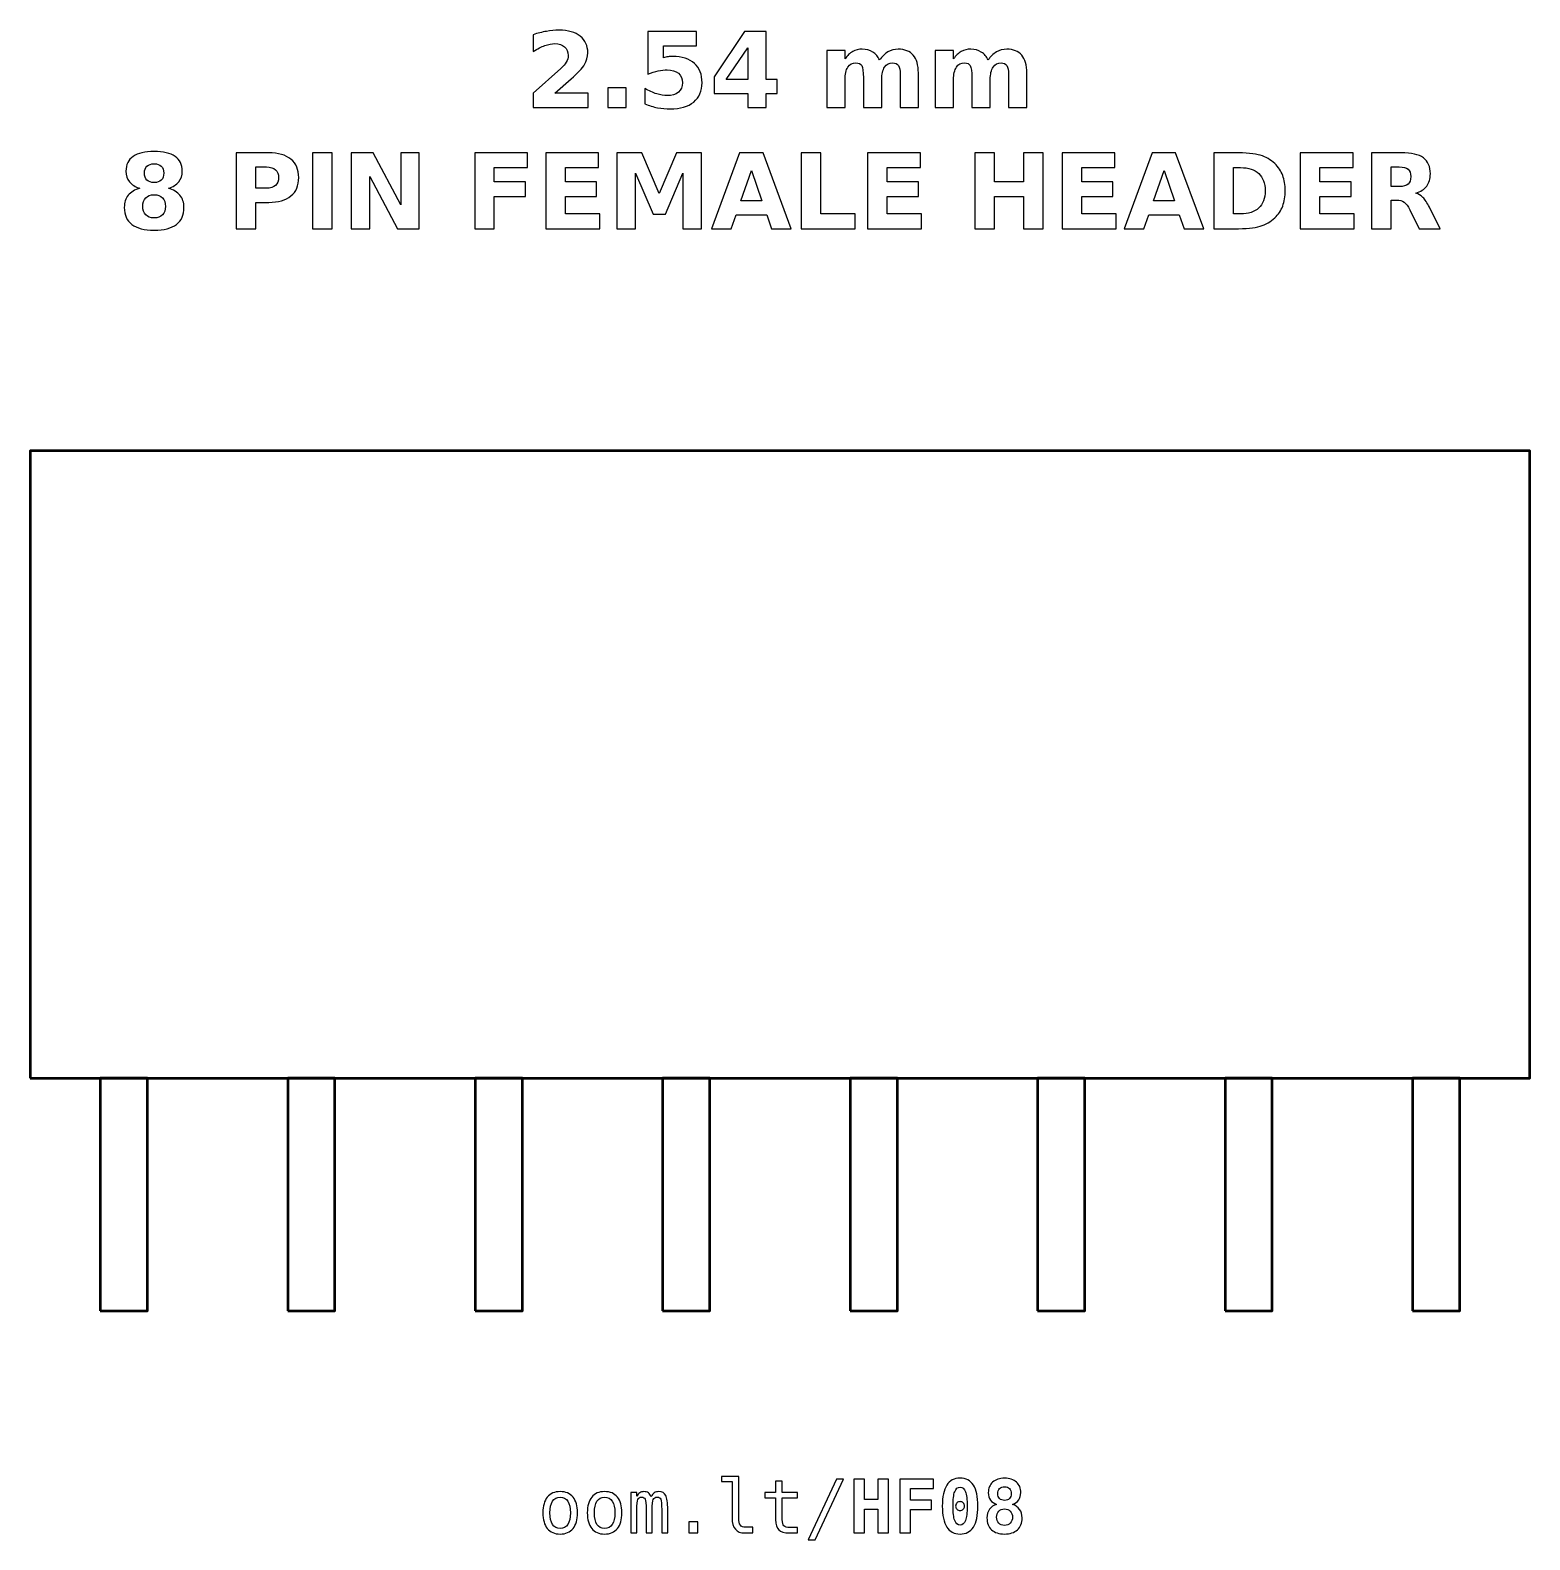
# Model space of a CAD drawing. Header units: centimetres. Extents: x -11.52 to -9.48, y -15.74 to -13.7.
import ezdxf

# ---------------------------------------------------------------- set-up
doc = ezdxf.new("R2010")
doc.units = ezdxf.units.CM
doc.header["$MEASUREMENT"] = 0
doc.layers.add('Layer 1', color=7, linetype='Continuous')

msp = doc.modelspace()

# ---------------------------------------------------------------- linework, layer by layer
at = {"layer": 'Layer 1', "color": 7, "lineweight": 50}
for points in [[(-11.516, -15.1175), (-9.484, -15.1175), (-9.484, -14.2675), (-11.516, -14.2675), (-11.516, -15.1175)], [(-11.421, -15.4325), (-11.357, -15.4325), (-11.357, -15.1175), (-11.421, -15.1175), (-11.421, -15.4325)], [(-11.167, -15.4325), (-11.103, -15.4325), (-11.103, -15.1175), (-11.167, -15.1175), (-11.167, -15.4325)], [(-10.913, -15.4325), (-10.849, -15.4325), (-10.849, -15.1175), (-10.913, -15.1175), (-10.913, -15.4325)], [(-10.659, -15.4325), (-10.595, -15.4325), (-10.595, -15.1175), (-10.659, -15.1175), (-10.659, -15.4325)], [(-10.405, -15.4325), (-10.341, -15.4325), (-10.341, -15.1175), (-10.405, -15.1175), (-10.405, -15.4325)], [(-10.151, -15.4325), (-10.087, -15.4325), (-10.087, -15.1175), (-10.151, -15.1175), (-10.151, -15.4325)], [(-9.897, -15.4325), (-9.833, -15.4325), (-9.833, -15.1175), (-9.897, -15.1175), (-9.897, -15.4325)], [(-9.643, -15.4325), (-9.579, -15.4325), (-9.579, -15.1175), (-9.643, -15.1175), (-9.643, -15.4325)]]:
    msp.add_lwpolyline(points, close=True, dxfattribs=at)
at = {"layer": 'Layer 1', "color": 250}
for points, knots in [([(-10.80503, -13.78297), (-10.80503, -13.78297), (-10.75975, -13.78297), (-10.75975, -13.78297), (-10.75975, -13.78297), (-10.75975, -13.78297), (-10.75975, -13.80247), (-10.75975, -13.80247), (-10.75975, -13.80247), (-10.75975, -13.80247), (-10.83452, -13.80247), (-10.83452, -13.80247), (-10.83452, -13.80247), (-10.83452, -13.80247), (-10.83452, -13.78297), (-10.83452, -13.78297), (-10.83452, -13.78297), (-10.83452, -13.78297), (-10.79696, -13.74984), (-10.79696, -13.74984), (-10.79696, -13.74984), (-10.7936, -13.7468), (-10.79113, -13.74384), (-10.78953, -13.74095), (-10.78953, -13.74095), (-10.78791, -13.73805), (-10.78711, -13.73504), (-10.78711, -13.73191), (-10.78711, -13.73191), (-10.78711, -13.72709), (-10.78873, -13.72321), (-10.79197, -13.72027), (-10.79197, -13.72027), (-10.7952, -13.71733), (-10.7995, -13.71588), (-10.80489, -13.71588), (-10.80489, -13.71588), (-10.80902, -13.71588), (-10.81354, -13.71677), (-10.81846, -13.71853), (-10.81846, -13.71853), (-10.82337, -13.7203), (-10.82864, -13.72293), (-10.83424, -13.72641), (-10.83424, -13.72641), (-10.83424, -13.72641), (-10.83424, -13.70381), (-10.83424, -13.70381), (-10.83424, -13.70381), (-10.82826, -13.70184), (-10.82236, -13.70033), (-10.81653, -13.6993), (-10.81653, -13.6993), (-10.81069, -13.69826), (-10.80498, -13.69774), (-10.79936, -13.69774), (-10.79936, -13.69774), (-10.78706, -13.69774), (-10.77749, -13.70045), (-10.77067, -13.70588), (-10.77067, -13.70588), (-10.76385, -13.71129), (-10.76044, -13.71884), (-10.76044, -13.72855), (-10.76044, -13.72855), (-10.76044, -13.73415), (-10.76189, -13.73937), (-10.76479, -13.74422), (-10.76479, -13.74422), (-10.76768, -13.74906), (-10.77377, -13.75555), (-10.78304, -13.76369), (-10.78304, -13.76369), (-10.78304, -13.76369), (-10.80503, -13.78297), (-10.80503, -13.78297)], [0, 0, 0, 0, 0.0526316, 0.0526316, 0.0526316, 0.0526316, 0.1052632, 0.1052632, 0.1052632, 0.1052632, 0.1578947, 0.1578947, 0.1578947, 0.1578947, 0.2105263, 0.2105263, 0.2105263, 0.2105263, 0.2631579, 0.2631579, 0.2631579, 0.2631579, 0.3157895, 0.3157895, 0.3157895, 0.3157895, 0.3684211, 0.3684211, 0.3684211, 0.3684211, 0.4210526, 0.4210526, 0.4210526, 0.4210526, 0.4736842, 0.4736842, 0.4736842, 0.4736842, 0.5263158, 0.5263158, 0.5263158, 0.5263158, 0.5789474, 0.5789474, 0.5789474, 0.5789474, 0.6315789, 0.6315789, 0.6315789, 0.6315789, 0.6842105, 0.6842105, 0.6842105, 0.6842105, 0.7368421, 0.7368421, 0.7368421, 0.7368421, 0.7894737, 0.7894737, 0.7894737, 0.7894737, 0.8421053, 0.8421053, 0.8421053, 0.8421053, 0.8947368, 0.8947368, 0.8947368, 0.8947368, 0.9473684, 0.9473684, 0.9473684, 0.9473684, 1, 1, 1, 1]), ([(-10.67894, -13.6996), (-10.67894, -13.6996), (-10.613, -13.6996), (-10.613, -13.6996), (-10.613, -13.6996), (-10.613, -13.6996), (-10.613, -13.7191), (-10.613, -13.7191), (-10.613, -13.7191), (-10.613, -13.7191), (-10.6578, -13.7191), (-10.6578, -13.7191), (-10.6578, -13.7191), (-10.6578, -13.7191), (-10.6578, -13.73502), (-10.6578, -13.73502), (-10.6578, -13.73502), (-10.65578, -13.73448), (-10.65375, -13.73406), (-10.65171, -13.73375), (-10.65171, -13.73375), (-10.64966, -13.73344), (-10.64752, -13.7333), (-10.64533, -13.7333), (-10.64533, -13.7333), (-10.63278, -13.7333), (-10.62302, -13.73643), (-10.61603, -13.74271), (-10.61603, -13.74271), (-10.60905, -13.74897), (-10.60557, -13.75771), (-10.60557, -13.76891), (-10.60557, -13.76891), (-10.60557, -13.78003), (-10.60938, -13.78874), (-10.61697, -13.79504), (-10.61697, -13.79504), (-10.62457, -13.80132), (-10.63513, -13.80447), (-10.64863, -13.80447), (-10.64863, -13.80447), (-10.65446, -13.80447), (-10.66025, -13.8039), (-10.66596, -13.80278), (-10.66596, -13.80278), (-10.67168, -13.80165), (-10.67737, -13.79995), (-10.68301, -13.79765), (-10.68301, -13.79765), (-10.68301, -13.79765), (-10.68301, -13.77676), (-10.68301, -13.77676), (-10.68301, -13.77676), (-10.67741, -13.77999), (-10.6721, -13.78239), (-10.66707, -13.78398), (-10.66707, -13.78398), (-10.66203, -13.78561), (-10.65728, -13.78641), (-10.65284, -13.78641), (-10.65284, -13.78641), (-10.64639, -13.78641), (-10.64134, -13.78483), (-10.63764, -13.78168), (-10.63764, -13.78168), (-10.63395, -13.77855), (-10.63209, -13.7743), (-10.63209, -13.76891), (-10.63209, -13.76891), (-10.63209, -13.7635), (-10.63395, -13.75924), (-10.63764, -13.75612), (-10.63764, -13.75612), (-10.64134, -13.75299), (-10.64639, -13.75144), (-10.65284, -13.75144), (-10.65284, -13.75144), (-10.65665, -13.75144), (-10.66072, -13.75193), (-10.66502, -13.75292), (-10.66502, -13.75292), (-10.66935, -13.7539), (-10.67398, -13.75543), (-10.67894, -13.7575), (-10.67894, -13.7575), (-10.67894, -13.7575), (-10.67894, -13.6996), (-10.67894, -13.6996)], [0, 0, 0, 0, 0.0454545, 0.0454545, 0.0454545, 0.0454545, 0.0909091, 0.0909091, 0.0909091, 0.0909091, 0.1363636, 0.1363636, 0.1363636, 0.1363636, 0.1818182, 0.1818182, 0.1818182, 0.1818182, 0.2272727, 0.2272727, 0.2272727, 0.2272727, 0.2727273, 0.2727273, 0.2727273, 0.2727273, 0.3181818, 0.3181818, 0.3181818, 0.3181818, 0.3636364, 0.3636364, 0.3636364, 0.3636364, 0.4090909, 0.4090909, 0.4090909, 0.4090909, 0.4545455, 0.4545455, 0.4545455, 0.4545455, 0.5, 0.5, 0.5, 0.5, 0.5454545, 0.5454545, 0.5454545, 0.5454545, 0.5909091, 0.5909091, 0.5909091, 0.5909091, 0.6363636, 0.6363636, 0.6363636, 0.6363636, 0.6818182, 0.6818182, 0.6818182, 0.6818182, 0.7272727, 0.7272727, 0.7272727, 0.7272727, 0.7727273, 0.7727273, 0.7727273, 0.7727273, 0.8181818, 0.8181818, 0.8181818, 0.8181818, 0.8636364, 0.8636364, 0.8636364, 0.8636364, 0.9090909, 0.9090909, 0.9090909, 0.9090909, 0.9545455, 0.9545455, 0.9545455, 0.9545455, 1, 1, 1, 1]), ([(-10.54816, -13.6996), (-10.54816, -13.6996), (-10.51866, -13.6996), (-10.51866, -13.6996), (-10.51866, -13.6996), (-10.51866, -13.6996), (-10.51866, -13.76451), (-10.51866, -13.76451), (-10.51866, -13.76451), (-10.51866, -13.76451), (-10.50399, -13.76451), (-10.50399, -13.76451), (-10.50399, -13.76451), (-10.50399, -13.76451), (-10.50399, -13.78373), (-10.50399, -13.78373), (-10.50399, -13.78373), (-10.50399, -13.78373), (-10.51866, -13.78373), (-10.51866, -13.78373), (-10.51866, -13.78373), (-10.51866, -13.78373), (-10.51866, -13.80247), (-10.51866, -13.80247), (-10.51866, -13.80247), (-10.51866, -13.80247), (-10.54373, -13.80247), (-10.54373, -13.80247), (-10.54373, -13.80247), (-10.54373, -13.80247), (-10.54373, -13.78373), (-10.54373, -13.78373), (-10.54373, -13.78373), (-10.54373, -13.78373), (-10.58936, -13.78373), (-10.58936, -13.78373), (-10.58936, -13.78373), (-10.58936, -13.78373), (-10.58936, -13.76098), (-10.58936, -13.76098), (-10.58936, -13.76098), (-10.58936, -13.76098), (-10.54816, -13.6996), (-10.54816, -13.6996)], [0, 0, 0, 0, 0.0909091, 0.0909091, 0.0909091, 0.0909091, 0.1818182, 0.1818182, 0.1818182, 0.1818182, 0.2727273, 0.2727273, 0.2727273, 0.2727273, 0.3636364, 0.3636364, 0.3636364, 0.3636364, 0.4545455, 0.4545455, 0.4545455, 0.4545455, 0.5454545, 0.5454545, 0.5454545, 0.5454545, 0.6363636, 0.6363636, 0.6363636, 0.6363636, 0.7272727, 0.7272727, 0.7272727, 0.7272727, 0.8181818, 0.8181818, 0.8181818, 0.8181818, 0.9090909, 0.9090909, 0.9090909, 0.9090909, 1, 1, 1, 1]), ([(-10.54373, -13.72145), (-10.54373, -13.72145), (-10.57283, -13.76451), (-10.57283, -13.76451), (-10.57283, -13.76451), (-10.57283, -13.76451), (-10.54373, -13.76451), (-10.54373, -13.76451), (-10.54373, -13.76451), (-10.54373, -13.76451), (-10.54373, -13.72145), (-10.54373, -13.72145)], [0, 0, 0, 0, 0.3333333, 0.3333333, 0.3333333, 0.3333333, 0.6666667, 0.6666667, 0.6666667, 0.6666667, 1, 1, 1, 1]), ([(-10.36502, -13.73812), (-10.36189, -13.73335), (-10.3582, -13.7297), (-10.35389, -13.72721), (-10.35389, -13.72721), (-10.34959, -13.72469), (-10.34489, -13.72345), (-10.33974, -13.72345), (-10.33974, -13.72345), (-10.33087, -13.72345), (-10.32412, -13.72618), (-10.31949, -13.73166), (-10.31949, -13.73166), (-10.31485, -13.73711), (-10.31252, -13.74506), (-10.31252, -13.75548), (-10.31252, -13.75548), (-10.31252, -13.75548), (-10.31252, -13.80247), (-10.31252, -13.80247), (-10.31252, -13.80247), (-10.31252, -13.80247), (-10.33734, -13.80247), (-10.33734, -13.80247), (-10.33734, -13.80247), (-10.33734, -13.80247), (-10.33734, -13.76223), (-10.33734, -13.76223), (-10.33734, -13.76223), (-10.33729, -13.76164), (-10.33727, -13.76103), (-10.33724, -13.76037), (-10.33724, -13.76037), (-10.33722, -13.75974), (-10.3372, -13.75882), (-10.3372, -13.75762), (-10.3372, -13.75762), (-10.3372, -13.75216), (-10.33799, -13.74819), (-10.33962, -13.74574), (-10.33962, -13.74574), (-10.34122, -13.74327), (-10.3438, -13.74205), (-10.34738, -13.74205), (-10.34738, -13.74205), (-10.35208, -13.74205), (-10.35568, -13.74398), (-10.35824, -13.74784), (-10.35824, -13.74784), (-10.36078, -13.75169), (-10.3621, -13.75727), (-10.3622, -13.76458), (-10.3622, -13.76458), (-10.3622, -13.76458), (-10.3622, -13.80247), (-10.3622, -13.80247), (-10.3622, -13.80247), (-10.3622, -13.80247), (-10.38701, -13.80247), (-10.38701, -13.80247), (-10.38701, -13.80247), (-10.38701, -13.80247), (-10.38701, -13.76223), (-10.38701, -13.76223), (-10.38701, -13.76223), (-10.38701, -13.75369), (-10.38774, -13.74819), (-10.38922, -13.74574), (-10.38922, -13.74574), (-10.39068, -13.74327), (-10.39329, -13.74205), (-10.39705, -13.74205), (-10.39705, -13.74205), (-10.4018, -13.74205), (-10.40545, -13.744), (-10.40801, -13.74788), (-10.40801, -13.74788), (-10.41057, -13.75176), (-10.41187, -13.75729), (-10.41187, -13.76451), (-10.41187, -13.76451), (-10.41187, -13.76451), (-10.41187, -13.80247), (-10.41187, -13.80247), (-10.41187, -13.80247), (-10.41187, -13.80247), (-10.43668, -13.80247), (-10.43668, -13.80247), (-10.43668, -13.80247), (-10.43668, -13.80247), (-10.43668, -13.72531), (-10.43668, -13.72531), (-10.43668, -13.72531), (-10.43668, -13.72531), (-10.41187, -13.72531), (-10.41187, -13.72531), (-10.41187, -13.72531), (-10.41187, -13.72531), (-10.41187, -13.73662), (-10.41187, -13.73662), (-10.41187, -13.73662), (-10.40883, -13.73224), (-10.40535, -13.72898), (-10.40142, -13.72676), (-10.40142, -13.72676), (-10.3975, -13.72455), (-10.39317, -13.72345), (-10.38844, -13.72345), (-10.38844, -13.72345), (-10.38313, -13.72345), (-10.3784, -13.72474), (-10.37433, -13.72731), (-10.37433, -13.72731), (-10.37024, -13.72989), (-10.36713, -13.73349), (-10.36502, -13.73812)], [0, 0, 0, 0, 0.0344828, 0.0344828, 0.0344828, 0.0344828, 0.0689655, 0.0689655, 0.0689655, 0.0689655, 0.1034483, 0.1034483, 0.1034483, 0.1034483, 0.137931, 0.137931, 0.137931, 0.137931, 0.1724138, 0.1724138, 0.1724138, 0.1724138, 0.2068966, 0.2068966, 0.2068966, 0.2068966, 0.2413793, 0.2413793, 0.2413793, 0.2413793, 0.2758621, 0.2758621, 0.2758621, 0.2758621, 0.3103448, 0.3103448, 0.3103448, 0.3103448, 0.3448276, 0.3448276, 0.3448276, 0.3448276, 0.3793103, 0.3793103, 0.3793103, 0.3793103, 0.4137931, 0.4137931, 0.4137931, 0.4137931, 0.4482759, 0.4482759, 0.4482759, 0.4482759, 0.4827586, 0.4827586, 0.4827586, 0.4827586, 0.5172414, 0.5172414, 0.5172414, 0.5172414, 0.5517241, 0.5517241, 0.5517241, 0.5517241, 0.5862069, 0.5862069, 0.5862069, 0.5862069, 0.6206897, 0.6206897, 0.6206897, 0.6206897, 0.6551724, 0.6551724, 0.6551724, 0.6551724, 0.6896552, 0.6896552, 0.6896552, 0.6896552, 0.7241379, 0.7241379, 0.7241379, 0.7241379, 0.7586207, 0.7586207, 0.7586207, 0.7586207, 0.7931034, 0.7931034, 0.7931034, 0.7931034, 0.8275862, 0.8275862, 0.8275862, 0.8275862, 0.862069, 0.862069, 0.862069, 0.862069, 0.8965517, 0.8965517, 0.8965517, 0.8965517, 0.9310345, 0.9310345, 0.9310345, 0.9310345, 0.9655172, 0.9655172, 0.9655172, 0.9655172, 1, 1, 1, 1]), ([(-10.21798, -13.73812), (-10.21485, -13.73335), (-10.21116, -13.7297), (-10.20685, -13.72721), (-10.20685, -13.72721), (-10.20255, -13.72469), (-10.19785, -13.72345), (-10.1927, -13.72345), (-10.1927, -13.72345), (-10.18383, -13.72345), (-10.17708, -13.72618), (-10.17245, -13.73166), (-10.17245, -13.73166), (-10.16781, -13.73711), (-10.16548, -13.74506), (-10.16548, -13.75548), (-10.16548, -13.75548), (-10.16548, -13.75548), (-10.16548, -13.80247), (-10.16548, -13.80247), (-10.16548, -13.80247), (-10.16548, -13.80247), (-10.1903, -13.80247), (-10.1903, -13.80247), (-10.1903, -13.80247), (-10.1903, -13.80247), (-10.1903, -13.76223), (-10.1903, -13.76223), (-10.1903, -13.76223), (-10.19025, -13.76164), (-10.19023, -13.76103), (-10.1902, -13.76037), (-10.1902, -13.76037), (-10.19018, -13.75974), (-10.19016, -13.75882), (-10.19016, -13.75762), (-10.19016, -13.75762), (-10.19016, -13.75216), (-10.19095, -13.74819), (-10.19258, -13.74574), (-10.19258, -13.74574), (-10.19418, -13.74327), (-10.19676, -13.74205), (-10.20034, -13.74205), (-10.20034, -13.74205), (-10.20504, -13.74205), (-10.20864, -13.74398), (-10.2112, -13.74784), (-10.2112, -13.74784), (-10.21374, -13.75169), (-10.21506, -13.75727), (-10.21516, -13.76458), (-10.21516, -13.76458), (-10.21516, -13.76458), (-10.21516, -13.80247), (-10.21516, -13.80247), (-10.21516, -13.80247), (-10.21516, -13.80247), (-10.23997, -13.80247), (-10.23997, -13.80247), (-10.23997, -13.80247), (-10.23997, -13.80247), (-10.23997, -13.76223), (-10.23997, -13.76223), (-10.23997, -13.76223), (-10.23997, -13.75369), (-10.2407, -13.74819), (-10.24218, -13.74574), (-10.24218, -13.74574), (-10.24364, -13.74327), (-10.24625, -13.74205), (-10.25001, -13.74205), (-10.25001, -13.74205), (-10.25476, -13.74205), (-10.25841, -13.744), (-10.26097, -13.74788), (-10.26097, -13.74788), (-10.26353, -13.75176), (-10.26483, -13.75729), (-10.26483, -13.76451), (-10.26483, -13.76451), (-10.26483, -13.76451), (-10.26483, -13.80247), (-10.26483, -13.80247), (-10.26483, -13.80247), (-10.26483, -13.80247), (-10.28964, -13.80247), (-10.28964, -13.80247), (-10.28964, -13.80247), (-10.28964, -13.80247), (-10.28964, -13.72531), (-10.28964, -13.72531), (-10.28964, -13.72531), (-10.28964, -13.72531), (-10.26483, -13.72531), (-10.26483, -13.72531), (-10.26483, -13.72531), (-10.26483, -13.72531), (-10.26483, -13.73662), (-10.26483, -13.73662), (-10.26483, -13.73662), (-10.26179, -13.73224), (-10.25831, -13.72898), (-10.25438, -13.72676), (-10.25438, -13.72676), (-10.25046, -13.72455), (-10.24613, -13.72345), (-10.2414, -13.72345), (-10.2414, -13.72345), (-10.23609, -13.72345), (-10.23136, -13.72474), (-10.22729, -13.72731), (-10.22729, -13.72731), (-10.2232, -13.72989), (-10.22009, -13.73349), (-10.21798, -13.73812)], [0, 0, 0, 0, 0.0344828, 0.0344828, 0.0344828, 0.0344828, 0.0689655, 0.0689655, 0.0689655, 0.0689655, 0.1034483, 0.1034483, 0.1034483, 0.1034483, 0.137931, 0.137931, 0.137931, 0.137931, 0.1724138, 0.1724138, 0.1724138, 0.1724138, 0.2068966, 0.2068966, 0.2068966, 0.2068966, 0.2413793, 0.2413793, 0.2413793, 0.2413793, 0.2758621, 0.2758621, 0.2758621, 0.2758621, 0.3103448, 0.3103448, 0.3103448, 0.3103448, 0.3448276, 0.3448276, 0.3448276, 0.3448276, 0.3793103, 0.3793103, 0.3793103, 0.3793103, 0.4137931, 0.4137931, 0.4137931, 0.4137931, 0.4482759, 0.4482759, 0.4482759, 0.4482759, 0.4827586, 0.4827586, 0.4827586, 0.4827586, 0.5172414, 0.5172414, 0.5172414, 0.5172414, 0.5517241, 0.5517241, 0.5517241, 0.5517241, 0.5862069, 0.5862069, 0.5862069, 0.5862069, 0.6206897, 0.6206897, 0.6206897, 0.6206897, 0.6551724, 0.6551724, 0.6551724, 0.6551724, 0.6896552, 0.6896552, 0.6896552, 0.6896552, 0.7241379, 0.7241379, 0.7241379, 0.7241379, 0.7586207, 0.7586207, 0.7586207, 0.7586207, 0.7931034, 0.7931034, 0.7931034, 0.7931034, 0.8275862, 0.8275862, 0.8275862, 0.8275862, 0.862069, 0.862069, 0.862069, 0.862069, 0.8965517, 0.8965517, 0.8965517, 0.8965517, 0.9310345, 0.9310345, 0.9310345, 0.9310345, 0.9655172, 0.9655172, 0.9655172, 0.9655172, 1, 1, 1, 1]), ([(-10.73311, -13.7758), (-10.73311, -13.7758), (-10.70829, -13.7758), (-10.70829, -13.7758), (-10.70829, -13.7758), (-10.70829, -13.7758), (-10.70829, -13.80247), (-10.70829, -13.80247), (-10.70829, -13.80247), (-10.70829, -13.80247), (-10.73311, -13.80247), (-10.73311, -13.80247), (-10.73311, -13.80247), (-10.73311, -13.80247), (-10.73311, -13.7758), (-10.73311, -13.7758)], [0, 0, 0, 0, 0.25, 0.25, 0.25, 0.25, 0.5, 0.5, 0.5, 0.5, 0.75, 0.75, 0.75, 0.75, 1, 1, 1, 1]), ([(-11.36736, -13.91195), (-11.37359, -13.91006), (-11.3783, -13.90717), (-11.38147, -13.90327), (-11.38147, -13.90327), (-11.38465, -13.89936), (-11.38622, -13.8945), (-11.38622, -13.88866), (-11.38622, -13.88866), (-11.38622, -13.87998), (-11.38298, -13.87335), (-11.37651, -13.86881), (-11.37651, -13.86881), (-11.37004, -13.86427), (-11.36052, -13.86199), (-11.34798, -13.86199), (-11.34798, -13.86199), (-11.33554, -13.86199), (-11.32606, -13.86425), (-11.31959, -13.86879), (-11.31959, -13.86879), (-11.31313, -13.87331), (-11.30988, -13.87994), (-11.30988, -13.88866), (-11.30988, -13.88866), (-11.30988, -13.8945), (-11.31148, -13.89936), (-11.31465, -13.90327), (-11.31465, -13.90327), (-11.31785, -13.90717), (-11.32258, -13.91006), (-11.32881, -13.91195), (-11.32881, -13.91195), (-11.32183, -13.91387), (-11.31656, -13.917), (-11.31301, -13.92135), (-11.31301, -13.92135), (-11.30946, -13.92568), (-11.30767, -13.93116), (-11.30767, -13.93779), (-11.30767, -13.93779), (-11.30767, -13.94798), (-11.31106, -13.95569), (-11.31783, -13.96089), (-11.31783, -13.96089), (-11.3246, -13.96611), (-11.33467, -13.96872), (-11.34798, -13.96872), (-11.34798, -13.96872), (-11.36136, -13.96872), (-11.37145, -13.96611), (-11.37827, -13.96089), (-11.37827, -13.96089), (-11.38509, -13.95569), (-11.3885, -13.94798), (-11.3885, -13.93779), (-11.3885, -13.93779), (-11.3885, -13.93116), (-11.38671, -13.92568), (-11.38316, -13.92135), (-11.38316, -13.92135), (-11.37961, -13.917), (-11.37434, -13.91387), (-11.36736, -13.91195)], [0, 0, 0, 0, 0.0625, 0.0625, 0.0625, 0.0625, 0.125, 0.125, 0.125, 0.125, 0.1875, 0.1875, 0.1875, 0.1875, 0.25, 0.25, 0.25, 0.25, 0.3125, 0.3125, 0.3125, 0.3125, 0.375, 0.375, 0.375, 0.375, 0.4375, 0.4375, 0.4375, 0.4375, 0.5, 0.5, 0.5, 0.5, 0.5625, 0.5625, 0.5625, 0.5625, 0.625, 0.625, 0.625, 0.625, 0.6875, 0.6875, 0.6875, 0.6875, 0.75, 0.75, 0.75, 0.75, 0.8125, 0.8125, 0.8125, 0.8125, 0.875, 0.875, 0.875, 0.875, 0.9375, 0.9375, 0.9375, 0.9375, 1, 1, 1, 1]), ([(-11.23683, -13.86385), (-11.23683, -13.86385), (-11.19281, -13.86385), (-11.19281, -13.86385), (-11.19281, -13.86385), (-11.17971, -13.86385), (-11.16966, -13.86677), (-11.16265, -13.87258), (-11.16265, -13.87258), (-11.15565, -13.87839), (-11.15214, -13.88666), (-11.15214, -13.89741), (-11.15214, -13.89741), (-11.15214, -13.90818), (-11.15565, -13.91648), (-11.16265, -13.92229), (-11.16265, -13.92229), (-11.16966, -13.9281), (-11.17971, -13.93102), (-11.19281, -13.93102), (-11.19281, -13.93102), (-11.19281, -13.93102), (-11.2103, -13.93102), (-11.2103, -13.93102), (-11.2103, -13.93102), (-11.2103, -13.93102), (-11.2103, -13.96672), (-11.2103, -13.96672), (-11.2103, -13.96672), (-11.2103, -13.96672), (-11.23683, -13.96672), (-11.23683, -13.96672), (-11.23683, -13.96672), (-11.23683, -13.96672), (-11.23683, -13.86385), (-11.23683, -13.86385)], [0, 0, 0, 0, 0.1111111, 0.1111111, 0.1111111, 0.1111111, 0.2222222, 0.2222222, 0.2222222, 0.2222222, 0.3333333, 0.3333333, 0.3333333, 0.3333333, 0.4444444, 0.4444444, 0.4444444, 0.4444444, 0.5555556, 0.5555556, 0.5555556, 0.5555556, 0.6666667, 0.6666667, 0.6666667, 0.6666667, 0.7777778, 0.7777778, 0.7777778, 0.7777778, 0.8888889, 0.8888889, 0.8888889, 0.8888889, 1, 1, 1, 1]), ([(-11.13342, -13.86385), (-11.13342, -13.86385), (-11.10689, -13.86385), (-11.10689, -13.86385), (-11.10689, -13.86385), (-11.10689, -13.86385), (-11.10689, -13.96672), (-11.10689, -13.96672), (-11.10689, -13.96672), (-11.10689, -13.96672), (-11.13342, -13.96672), (-11.13342, -13.96672), (-11.13342, -13.96672), (-11.13342, -13.96672), (-11.13342, -13.86385), (-11.13342, -13.86385)], [0, 0, 0, 0, 0.25, 0.25, 0.25, 0.25, 0.5, 0.5, 0.5, 0.5, 0.75, 0.75, 0.75, 0.75, 1, 1, 1, 1]), ([(-11.08093, -13.86385), (-11.08093, -13.86385), (-11.0513, -13.86385), (-11.0513, -13.86385), (-11.0513, -13.86385), (-11.0513, -13.86385), (-11.01388, -13.93441), (-11.01388, -13.93441), (-11.01388, -13.93441), (-11.01388, -13.93441), (-11.01388, -13.86385), (-11.01388, -13.86385), (-11.01388, -13.86385), (-11.01388, -13.86385), (-10.98874, -13.86385), (-10.98874, -13.86385), (-10.98874, -13.86385), (-10.98874, -13.86385), (-10.98874, -13.96672), (-10.98874, -13.96672), (-10.98874, -13.96672), (-10.98874, -13.96672), (-11.01837, -13.96672), (-11.01837, -13.96672), (-11.01837, -13.96672), (-11.01837, -13.96672), (-11.05579, -13.89616), (-11.05579, -13.89616), (-11.05579, -13.89616), (-11.05579, -13.89616), (-11.05579, -13.96672), (-11.05579, -13.96672), (-11.05579, -13.96672), (-11.05579, -13.96672), (-11.08093, -13.96672), (-11.08093, -13.96672), (-11.08093, -13.96672), (-11.08093, -13.96672), (-11.08093, -13.86385), (-11.08093, -13.86385)], [0, 0, 0, 0, 0.1, 0.1, 0.1, 0.1, 0.2, 0.2, 0.2, 0.2, 0.3, 0.3, 0.3, 0.3, 0.4, 0.4, 0.4, 0.4, 0.5, 0.5, 0.5, 0.5, 0.6, 0.6, 0.6, 0.6, 0.7, 0.7, 0.7, 0.7, 0.8, 0.8, 0.8, 0.8, 0.9, 0.9, 0.9, 0.9, 1, 1, 1, 1]), ([(-10.91371, -13.86385), (-10.91371, -13.86385), (-10.84212, -13.86385), (-10.84212, -13.86385), (-10.84212, -13.86385), (-10.84212, -13.86385), (-10.84212, -13.88391), (-10.84212, -13.88391), (-10.84212, -13.88391), (-10.84212, -13.88391), (-10.88718, -13.88391), (-10.88718, -13.88391), (-10.88718, -13.88391), (-10.88718, -13.88391), (-10.88718, -13.90306), (-10.88718, -13.90306), (-10.88718, -13.90306), (-10.88718, -13.90306), (-10.8448, -13.90306), (-10.8448, -13.90306), (-10.8448, -13.90306), (-10.8448, -13.90306), (-10.8448, -13.92312), (-10.8448, -13.92312), (-10.8448, -13.92312), (-10.8448, -13.92312), (-10.88718, -13.92312), (-10.88718, -13.92312), (-10.88718, -13.92312), (-10.88718, -13.92312), (-10.88718, -13.96672), (-10.88718, -13.96672), (-10.88718, -13.96672), (-10.88718, -13.96672), (-10.91371, -13.96672), (-10.91371, -13.96672), (-10.91371, -13.96672), (-10.91371, -13.96672), (-10.91371, -13.86385), (-10.91371, -13.86385)], [0, 0, 0, 0, 0.1, 0.1, 0.1, 0.1, 0.2, 0.2, 0.2, 0.2, 0.3, 0.3, 0.3, 0.3, 0.4, 0.4, 0.4, 0.4, 0.5, 0.5, 0.5, 0.5, 0.6, 0.6, 0.6, 0.6, 0.7, 0.7, 0.7, 0.7, 0.8, 0.8, 0.8, 0.8, 0.9, 0.9, 0.9, 0.9, 1, 1, 1, 1]), ([(-10.81731, -13.86385), (-10.81731, -13.86385), (-10.74572, -13.86385), (-10.74572, -13.86385), (-10.74572, -13.86385), (-10.74572, -13.86385), (-10.74572, -13.88391), (-10.74572, -13.88391), (-10.74572, -13.88391), (-10.74572, -13.88391), (-10.79078, -13.88391), (-10.79078, -13.88391), (-10.79078, -13.88391), (-10.79078, -13.88391), (-10.79078, -13.90306), (-10.79078, -13.90306), (-10.79078, -13.90306), (-10.79078, -13.90306), (-10.74843, -13.90306), (-10.74843, -13.90306), (-10.74843, -13.90306), (-10.74843, -13.90306), (-10.74843, -13.92312), (-10.74843, -13.92312), (-10.74843, -13.92312), (-10.74843, -13.92312), (-10.79078, -13.92312), (-10.79078, -13.92312), (-10.79078, -13.92312), (-10.79078, -13.92312), (-10.79078, -13.94666), (-10.79078, -13.94666), (-10.79078, -13.94666), (-10.79078, -13.94666), (-10.74422, -13.94666), (-10.74422, -13.94666), (-10.74422, -13.94666), (-10.74422, -13.94666), (-10.74422, -13.96672), (-10.74422, -13.96672), (-10.74422, -13.96672), (-10.74422, -13.96672), (-10.81731, -13.96672), (-10.81731, -13.96672), (-10.81731, -13.96672), (-10.81731, -13.96672), (-10.81731, -13.86385), (-10.81731, -13.86385)], [0, 0, 0, 0, 0.0833333, 0.0833333, 0.0833333, 0.0833333, 0.1666667, 0.1666667, 0.1666667, 0.1666667, 0.25, 0.25, 0.25, 0.25, 0.3333333, 0.3333333, 0.3333333, 0.3333333, 0.4166667, 0.4166667, 0.4166667, 0.4166667, 0.5, 0.5, 0.5, 0.5, 0.5833333, 0.5833333, 0.5833333, 0.5833333, 0.6666667, 0.6666667, 0.6666667, 0.6666667, 0.75, 0.75, 0.75, 0.75, 0.8333333, 0.8333333, 0.8333333, 0.8333333, 0.9166667, 0.9166667, 0.9166667, 0.9166667, 1, 1, 1, 1]), ([(-10.72091, -13.86385), (-10.72091, -13.86385), (-10.68716, -13.86385), (-10.68716, -13.86385), (-10.68716, -13.86385), (-10.68716, -13.86385), (-10.66371, -13.91891), (-10.66371, -13.91891), (-10.66371, -13.91891), (-10.66371, -13.91891), (-10.64015, -13.86385), (-10.64015, -13.86385), (-10.64015, -13.86385), (-10.64015, -13.86385), (-10.60647, -13.86385), (-10.60647, -13.86385), (-10.60647, -13.86385), (-10.60647, -13.86385), (-10.60647, -13.96672), (-10.60647, -13.96672), (-10.60647, -13.96672), (-10.60647, -13.96672), (-10.63154, -13.96672), (-10.63154, -13.96672), (-10.63154, -13.96672), (-10.63154, -13.96672), (-10.63154, -13.89148), (-10.63154, -13.89148), (-10.63154, -13.89148), (-10.63154, -13.89148), (-10.65525, -13.94694), (-10.65525, -13.94694), (-10.65525, -13.94694), (-10.65525, -13.94694), (-10.67206, -13.94694), (-10.67206, -13.94694), (-10.67206, -13.94694), (-10.67206, -13.94694), (-10.69577, -13.89148), (-10.69577, -13.89148), (-10.69577, -13.89148), (-10.69577, -13.89148), (-10.69577, -13.96672), (-10.69577, -13.96672), (-10.69577, -13.96672), (-10.69577, -13.96672), (-10.72091, -13.96672), (-10.72091, -13.96672), (-10.72091, -13.96672), (-10.72091, -13.96672), (-10.72091, -13.86385), (-10.72091, -13.86385)], [0, 0, 0, 0, 0.0769231, 0.0769231, 0.0769231, 0.0769231, 0.1538462, 0.1538462, 0.1538462, 0.1538462, 0.2307692, 0.2307692, 0.2307692, 0.2307692, 0.3076923, 0.3076923, 0.3076923, 0.3076923, 0.3846154, 0.3846154, 0.3846154, 0.3846154, 0.4615385, 0.4615385, 0.4615385, 0.4615385, 0.5384615, 0.5384615, 0.5384615, 0.5384615, 0.6153846, 0.6153846, 0.6153846, 0.6153846, 0.6923077, 0.6923077, 0.6923077, 0.6923077, 0.7692308, 0.7692308, 0.7692308, 0.7692308, 0.8461538, 0.8461538, 0.8461538, 0.8461538, 0.9230769, 0.9230769, 0.9230769, 0.9230769, 1, 1, 1, 1]), ([(-10.51806, -13.948), (-10.51806, -13.948), (-10.55955, -13.948), (-10.55955, -13.948), (-10.55955, -13.948), (-10.55955, -13.948), (-10.56609, -13.96672), (-10.56609, -13.96672), (-10.56609, -13.96672), (-10.56609, -13.96672), (-10.59276, -13.96672), (-10.59276, -13.96672), (-10.59276, -13.96672), (-10.59276, -13.96672), (-10.55466, -13.86385), (-10.55466, -13.86385), (-10.55466, -13.86385), (-10.55466, -13.86385), (-10.52303, -13.86385), (-10.52303, -13.86385), (-10.52303, -13.86385), (-10.52303, -13.86385), (-10.48493, -13.96672), (-10.48493, -13.96672), (-10.48493, -13.96672), (-10.48493, -13.96672), (-10.5116, -13.96672), (-10.5116, -13.96672), (-10.5116, -13.96672), (-10.5116, -13.96672), (-10.51806, -13.948), (-10.51806, -13.948)], [0, 0, 0, 0, 0.125, 0.125, 0.125, 0.125, 0.25, 0.25, 0.25, 0.25, 0.375, 0.375, 0.375, 0.375, 0.5, 0.5, 0.5, 0.5, 0.625, 0.625, 0.625, 0.625, 0.75, 0.75, 0.75, 0.75, 0.875, 0.875, 0.875, 0.875, 1, 1, 1, 1]), ([(-10.47126, -13.86385), (-10.47126, -13.86385), (-10.44473, -13.86385), (-10.44473, -13.86385), (-10.44473, -13.86385), (-10.44473, -13.86385), (-10.44473, -13.94666), (-10.44473, -13.94666), (-10.44473, -13.94666), (-10.44473, -13.94666), (-10.39817, -13.94666), (-10.39817, -13.94666), (-10.39817, -13.94666), (-10.39817, -13.94666), (-10.39817, -13.96672), (-10.39817, -13.96672), (-10.39817, -13.96672), (-10.39817, -13.96672), (-10.47126, -13.96672), (-10.47126, -13.96672), (-10.47126, -13.96672), (-10.47126, -13.96672), (-10.47126, -13.86385), (-10.47126, -13.86385)], [0, 0, 0, 0, 0.1666667, 0.1666667, 0.1666667, 0.1666667, 0.3333333, 0.3333333, 0.3333333, 0.3333333, 0.5, 0.5, 0.5, 0.5, 0.6666667, 0.6666667, 0.6666667, 0.6666667, 0.8333333, 0.8333333, 0.8333333, 0.8333333, 1, 1, 1, 1]), ([(-10.38135, -13.86385), (-10.38135, -13.86385), (-10.30976, -13.86385), (-10.30976, -13.86385), (-10.30976, -13.86385), (-10.30976, -13.86385), (-10.30976, -13.88391), (-10.30976, -13.88391), (-10.30976, -13.88391), (-10.30976, -13.88391), (-10.35482, -13.88391), (-10.35482, -13.88391), (-10.35482, -13.88391), (-10.35482, -13.88391), (-10.35482, -13.90306), (-10.35482, -13.90306), (-10.35482, -13.90306), (-10.35482, -13.90306), (-10.31247, -13.90306), (-10.31247, -13.90306), (-10.31247, -13.90306), (-10.31247, -13.90306), (-10.31247, -13.92312), (-10.31247, -13.92312), (-10.31247, -13.92312), (-10.31247, -13.92312), (-10.35482, -13.92312), (-10.35482, -13.92312), (-10.35482, -13.92312), (-10.35482, -13.92312), (-10.35482, -13.94666), (-10.35482, -13.94666), (-10.35482, -13.94666), (-10.35482, -13.94666), (-10.30826, -13.94666), (-10.30826, -13.94666), (-10.30826, -13.94666), (-10.30826, -13.94666), (-10.30826, -13.96672), (-10.30826, -13.96672), (-10.30826, -13.96672), (-10.30826, -13.96672), (-10.38135, -13.96672), (-10.38135, -13.96672), (-10.38135, -13.96672), (-10.38135, -13.96672), (-10.38135, -13.86385), (-10.38135, -13.86385)], [0, 0, 0, 0, 0.0833333, 0.0833333, 0.0833333, 0.0833333, 0.1666667, 0.1666667, 0.1666667, 0.1666667, 0.25, 0.25, 0.25, 0.25, 0.3333333, 0.3333333, 0.3333333, 0.3333333, 0.4166667, 0.4166667, 0.4166667, 0.4166667, 0.5, 0.5, 0.5, 0.5, 0.5833333, 0.5833333, 0.5833333, 0.5833333, 0.6666667, 0.6666667, 0.6666667, 0.6666667, 0.75, 0.75, 0.75, 0.75, 0.8333333, 0.8333333, 0.8333333, 0.8333333, 0.9166667, 0.9166667, 0.9166667, 0.9166667, 1, 1, 1, 1]), ([(-10.23582, -13.86385), (-10.23582, -13.86385), (-10.20929, -13.86385), (-10.20929, -13.86385), (-10.20929, -13.86385), (-10.20929, -13.86385), (-10.20929, -13.90306), (-10.20929, -13.90306), (-10.20929, -13.90306), (-10.20929, -13.90306), (-10.17016, -13.90306), (-10.17016, -13.90306), (-10.17016, -13.90306), (-10.17016, -13.90306), (-10.17016, -13.86385), (-10.17016, -13.86385), (-10.17016, -13.86385), (-10.17016, -13.86385), (-10.14363, -13.86385), (-10.14363, -13.86385), (-10.14363, -13.86385), (-10.14363, -13.86385), (-10.14363, -13.96672), (-10.14363, -13.96672), (-10.14363, -13.96672), (-10.14363, -13.96672), (-10.17016, -13.96672), (-10.17016, -13.96672), (-10.17016, -13.96672), (-10.17016, -13.96672), (-10.17016, -13.92312), (-10.17016, -13.92312), (-10.17016, -13.92312), (-10.17016, -13.92312), (-10.20929, -13.92312), (-10.20929, -13.92312), (-10.20929, -13.92312), (-10.20929, -13.92312), (-10.20929, -13.96672), (-10.20929, -13.96672), (-10.20929, -13.96672), (-10.20929, -13.96672), (-10.23582, -13.96672), (-10.23582, -13.96672), (-10.23582, -13.96672), (-10.23582, -13.96672), (-10.23582, -13.86385), (-10.23582, -13.86385)], [0, 0, 0, 0, 0.0833333, 0.0833333, 0.0833333, 0.0833333, 0.1666667, 0.1666667, 0.1666667, 0.1666667, 0.25, 0.25, 0.25, 0.25, 0.3333333, 0.3333333, 0.3333333, 0.3333333, 0.4166667, 0.4166667, 0.4166667, 0.4166667, 0.5, 0.5, 0.5, 0.5, 0.5833333, 0.5833333, 0.5833333, 0.5833333, 0.6666667, 0.6666667, 0.6666667, 0.6666667, 0.75, 0.75, 0.75, 0.75, 0.8333333, 0.8333333, 0.8333333, 0.8333333, 0.9166667, 0.9166667, 0.9166667, 0.9166667, 1, 1, 1, 1]), ([(-10.11773, -13.86385), (-10.11773, -13.86385), (-10.04614, -13.86385), (-10.04614, -13.86385), (-10.04614, -13.86385), (-10.04614, -13.86385), (-10.04614, -13.88391), (-10.04614, -13.88391), (-10.04614, -13.88391), (-10.04614, -13.88391), (-10.0912, -13.88391), (-10.0912, -13.88391), (-10.0912, -13.88391), (-10.0912, -13.88391), (-10.0912, -13.90306), (-10.0912, -13.90306), (-10.0912, -13.90306), (-10.0912, -13.90306), (-10.04885, -13.90306), (-10.04885, -13.90306), (-10.04885, -13.90306), (-10.04885, -13.90306), (-10.04885, -13.92312), (-10.04885, -13.92312), (-10.04885, -13.92312), (-10.04885, -13.92312), (-10.0912, -13.92312), (-10.0912, -13.92312), (-10.0912, -13.92312), (-10.0912, -13.92312), (-10.0912, -13.94666), (-10.0912, -13.94666), (-10.0912, -13.94666), (-10.0912, -13.94666), (-10.04464, -13.94666), (-10.04464, -13.94666), (-10.04464, -13.94666), (-10.04464, -13.94666), (-10.04464, -13.96672), (-10.04464, -13.96672), (-10.04464, -13.96672), (-10.04464, -13.96672), (-10.11773, -13.96672), (-10.11773, -13.96672), (-10.11773, -13.96672), (-10.11773, -13.96672), (-10.11773, -13.86385), (-10.11773, -13.86385)], [0, 0, 0, 0, 0.0833333, 0.0833333, 0.0833333, 0.0833333, 0.1666667, 0.1666667, 0.1666667, 0.1666667, 0.25, 0.25, 0.25, 0.25, 0.3333333, 0.3333333, 0.3333333, 0.3333333, 0.4166667, 0.4166667, 0.4166667, 0.4166667, 0.5, 0.5, 0.5, 0.5, 0.5833333, 0.5833333, 0.5833333, 0.5833333, 0.6666667, 0.6666667, 0.6666667, 0.6666667, 0.75, 0.75, 0.75, 0.75, 0.8333333, 0.8333333, 0.8333333, 0.8333333, 0.9166667, 0.9166667, 0.9166667, 0.9166667, 1, 1, 1, 1]), ([(-9.95891, -13.948), (-9.95891, -13.948), (-10.0004, -13.948), (-10.0004, -13.948), (-10.0004, -13.948), (-10.0004, -13.948), (-10.00694, -13.96672), (-10.00694, -13.96672), (-10.00694, -13.96672), (-10.00694, -13.96672), (-10.03361, -13.96672), (-10.03361, -13.96672), (-10.03361, -13.96672), (-10.03361, -13.96672), (-9.99551, -13.86385), (-9.99551, -13.86385), (-9.99551, -13.86385), (-9.99551, -13.86385), (-9.96388, -13.86385), (-9.96388, -13.86385), (-9.96388, -13.86385), (-9.96388, -13.86385), (-9.92578, -13.96672), (-9.92578, -13.96672), (-9.92578, -13.96672), (-9.92578, -13.96672), (-9.95245, -13.96672), (-9.95245, -13.96672), (-9.95245, -13.96672), (-9.95245, -13.96672), (-9.95891, -13.948), (-9.95891, -13.948)], [0, 0, 0, 0, 0.125, 0.125, 0.125, 0.125, 0.25, 0.25, 0.25, 0.25, 0.375, 0.375, 0.375, 0.375, 0.5, 0.5, 0.5, 0.5, 0.625, 0.625, 0.625, 0.625, 0.75, 0.75, 0.75, 0.75, 0.875, 0.875, 0.875, 0.875, 1, 1, 1, 1]), ([(-9.91211, -13.86385), (-9.91211, -13.86385), (-9.88412, -13.86385), (-9.88412, -13.86385), (-9.88412, -13.86385), (-9.86851, -13.86385), (-9.85689, -13.86496), (-9.84925, -13.86719), (-9.84925, -13.86719), (-9.8416, -13.86942), (-9.83504, -13.87319), (-9.82956, -13.87853), (-9.82956, -13.87853), (-9.82474, -13.88316), (-9.82117, -13.88852), (-9.81881, -13.89459), (-9.81881, -13.89459), (-9.81649, -13.90063), (-9.81531, -13.9075), (-9.81531, -13.91519), (-9.81531, -13.91519), (-9.81531, -13.92295), (-9.81649, -13.92987), (-9.81881, -13.93596), (-9.81881, -13.93596), (-9.82117, -13.94205), (-9.82474, -13.94741), (-9.82956, -13.95204), (-9.82956, -13.95204), (-9.83509, -13.95738), (-9.8417, -13.96115), (-9.84941, -13.96338), (-9.84941, -13.96338), (-9.85713, -13.96561), (-9.8687, -13.96672), (-9.88412, -13.96672), (-9.88412, -13.96672), (-9.88412, -13.96672), (-9.91211, -13.96672), (-9.91211, -13.96672), (-9.91211, -13.96672), (-9.91211, -13.96672), (-9.91211, -13.86385), (-9.91211, -13.86385)], [0, 0, 0, 0, 0.0909091, 0.0909091, 0.0909091, 0.0909091, 0.1818182, 0.1818182, 0.1818182, 0.1818182, 0.2727273, 0.2727273, 0.2727273, 0.2727273, 0.3636364, 0.3636364, 0.3636364, 0.3636364, 0.4545455, 0.4545455, 0.4545455, 0.4545455, 0.5454545, 0.5454545, 0.5454545, 0.5454545, 0.6363636, 0.6363636, 0.6363636, 0.6363636, 0.7272727, 0.7272727, 0.7272727, 0.7272727, 0.8181818, 0.8181818, 0.8181818, 0.8181818, 0.9090909, 0.9090909, 0.9090909, 0.9090909, 1, 1, 1, 1]), ([(-9.79499, -13.86385), (-9.79499, -13.86385), (-9.7234, -13.86385), (-9.7234, -13.86385), (-9.7234, -13.86385), (-9.7234, -13.86385), (-9.7234, -13.88391), (-9.7234, -13.88391), (-9.7234, -13.88391), (-9.7234, -13.88391), (-9.76846, -13.88391), (-9.76846, -13.88391), (-9.76846, -13.88391), (-9.76846, -13.88391), (-9.76846, -13.90306), (-9.76846, -13.90306), (-9.76846, -13.90306), (-9.76846, -13.90306), (-9.72611, -13.90306), (-9.72611, -13.90306), (-9.72611, -13.90306), (-9.72611, -13.90306), (-9.72611, -13.92312), (-9.72611, -13.92312), (-9.72611, -13.92312), (-9.72611, -13.92312), (-9.76846, -13.92312), (-9.76846, -13.92312), (-9.76846, -13.92312), (-9.76846, -13.92312), (-9.76846, -13.94666), (-9.76846, -13.94666), (-9.76846, -13.94666), (-9.76846, -13.94666), (-9.7219, -13.94666), (-9.7219, -13.94666), (-9.7219, -13.94666), (-9.7219, -13.94666), (-9.7219, -13.96672), (-9.7219, -13.96672), (-9.7219, -13.96672), (-9.7219, -13.96672), (-9.79499, -13.96672), (-9.79499, -13.96672), (-9.79499, -13.96672), (-9.79499, -13.96672), (-9.79499, -13.86385), (-9.79499, -13.86385)], [0, 0, 0, 0, 0.0833333, 0.0833333, 0.0833333, 0.0833333, 0.1666667, 0.1666667, 0.1666667, 0.1666667, 0.25, 0.25, 0.25, 0.25, 0.3333333, 0.3333333, 0.3333333, 0.3333333, 0.4166667, 0.4166667, 0.4166667, 0.4166667, 0.5, 0.5, 0.5, 0.5, 0.5833333, 0.5833333, 0.5833333, 0.5833333, 0.6666667, 0.6666667, 0.6666667, 0.6666667, 0.75, 0.75, 0.75, 0.75, 0.8333333, 0.8333333, 0.8333333, 0.8333333, 0.9166667, 0.9166667, 0.9166667, 0.9166667, 1, 1, 1, 1]), ([(-9.67206, -13.9278), (-9.67206, -13.9278), (-9.67206, -13.96672), (-9.67206, -13.96672), (-9.67206, -13.96672), (-9.67206, -13.96672), (-9.69859, -13.96672), (-9.69859, -13.96672), (-9.69859, -13.96672), (-9.69859, -13.96672), (-9.69859, -13.86385), (-9.69859, -13.86385), (-9.69859, -13.86385), (-9.69859, -13.86385), (-9.65807, -13.86385), (-9.65807, -13.86385), (-9.65807, -13.86385), (-9.64452, -13.86385), (-9.63457, -13.86613), (-9.62827, -13.87067), (-9.62827, -13.87067), (-9.62195, -13.87521), (-9.61879, -13.88241), (-9.61879, -13.89224), (-9.61879, -13.89224), (-9.61879, -13.89903), (-9.62044, -13.90463), (-9.62371, -13.90898), (-9.62371, -13.90898), (-9.627, -13.91336), (-9.63196, -13.91658), (-9.63857, -13.91863), (-9.63857, -13.91863), (-9.63495, -13.91947), (-9.63168, -13.92133), (-9.62881, -13.92425), (-9.62881, -13.92425), (-9.62594, -13.92716), (-9.62305, -13.93158), (-9.62011, -13.93751), (-9.62011, -13.93751), (-9.62011, -13.93751), (-9.60569, -13.96672), (-9.60569, -13.96672), (-9.60569, -13.96672), (-9.60569, -13.96672), (-9.63396, -13.96672), (-9.63396, -13.96672), (-9.63396, -13.96672), (-9.63396, -13.96672), (-9.6465, -13.94116), (-9.6465, -13.94116), (-9.6465, -13.94116), (-9.64901, -13.93603), (-9.65158, -13.9325), (-9.65419, -13.93062), (-9.65419, -13.93062), (-9.65678, -13.92874), (-9.66023, -13.9278), (-9.66456, -13.9278), (-9.66456, -13.9278), (-9.66456, -13.9278), (-9.67206, -13.9278), (-9.67206, -13.9278)], [0, 0, 0, 0, 0.0625, 0.0625, 0.0625, 0.0625, 0.125, 0.125, 0.125, 0.125, 0.1875, 0.1875, 0.1875, 0.1875, 0.25, 0.25, 0.25, 0.25, 0.3125, 0.3125, 0.3125, 0.3125, 0.375, 0.375, 0.375, 0.375, 0.4375, 0.4375, 0.4375, 0.4375, 0.5, 0.5, 0.5, 0.5, 0.5625, 0.5625, 0.5625, 0.5625, 0.625, 0.625, 0.625, 0.625, 0.6875, 0.6875, 0.6875, 0.6875, 0.75, 0.75, 0.75, 0.75, 0.8125, 0.8125, 0.8125, 0.8125, 0.875, 0.875, 0.875, 0.875, 0.9375, 0.9375, 0.9375, 0.9375, 1, 1, 1, 1]), ([(-11.36115, -13.89134), (-11.36115, -13.89544), (-11.36002, -13.89859), (-11.35774, -13.90077), (-11.35774, -13.90077), (-11.35546, -13.90299), (-11.35221, -13.90409), (-11.34798, -13.90409), (-11.34798, -13.90409), (-11.34384, -13.90409), (-11.34064, -13.90299), (-11.33841, -13.90077), (-11.33841, -13.90077), (-11.33615, -13.89859), (-11.33502, -13.89544), (-11.33502, -13.89134), (-11.33502, -13.89134), (-11.33502, -13.88725), (-11.33615, -13.88412), (-11.33841, -13.88194), (-11.33841, -13.88194), (-11.34064, -13.87975), (-11.34384, -13.87867), (-11.34798, -13.87867), (-11.34798, -13.87867), (-11.35221, -13.87867), (-11.35546, -13.87977), (-11.35774, -13.88198), (-11.35774, -13.88198), (-11.36002, -13.88417), (-11.36115, -13.8873), (-11.36115, -13.89134)], [0, 0, 0, 0, 0.125, 0.125, 0.125, 0.125, 0.25, 0.25, 0.25, 0.25, 0.375, 0.375, 0.375, 0.375, 0.5, 0.5, 0.5, 0.5, 0.625, 0.625, 0.625, 0.625, 0.75, 0.75, 0.75, 0.75, 0.875, 0.875, 0.875, 0.875, 1, 1, 1, 1]), ([(-11.2103, -13.88307), (-11.2103, -13.88307), (-11.2103, -13.9118), (-11.2103, -13.9118), (-11.2103, -13.9118), (-11.2103, -13.9118), (-11.19563, -13.9118), (-11.19563, -13.9118), (-11.19563, -13.9118), (-11.19048, -13.9118), (-11.1865, -13.91056), (-11.1837, -13.90804), (-11.1837, -13.90804), (-11.1809, -13.90555), (-11.17949, -13.902), (-11.17949, -13.89741), (-11.17949, -13.89741), (-11.17949, -13.8928), (-11.1809, -13.88927), (-11.1837, -13.88678), (-11.1837, -13.88678), (-11.1865, -13.88431), (-11.19048, -13.88307), (-11.19563, -13.88307), (-11.19563, -13.88307), (-11.19563, -13.88307), (-11.2103, -13.88307), (-11.2103, -13.88307)], [0, 0, 0, 0, 0.1428571, 0.1428571, 0.1428571, 0.1428571, 0.2857143, 0.2857143, 0.2857143, 0.2857143, 0.4285714, 0.4285714, 0.4285714, 0.4285714, 0.5714286, 0.5714286, 0.5714286, 0.5714286, 0.7142857, 0.7142857, 0.7142857, 0.7142857, 0.8571429, 0.8571429, 0.8571429, 0.8571429, 1, 1, 1, 1]), ([(-9.88558, -13.88391), (-9.88558, -13.88391), (-9.88558, -13.94666), (-9.88558, -13.94666), (-9.88558, -13.94666), (-9.88558, -13.94666), (-9.87608, -13.94666), (-9.87608, -13.94666), (-9.87608, -13.94666), (-9.86524, -13.94666), (-9.85696, -13.94398), (-9.85125, -13.93859), (-9.85125, -13.93859), (-9.84553, -13.93323), (-9.84266, -13.92542), (-9.84266, -13.91519), (-9.84266, -13.91519), (-9.84266, -13.90498), (-9.84551, -13.89722), (-9.8512, -13.89191), (-9.8512, -13.89191), (-9.85689, -13.88657), (-9.86519, -13.88391), (-9.87608, -13.88391), (-9.87608, -13.88391), (-9.87608, -13.88391), (-9.88558, -13.88391), (-9.88558, -13.88391)], [0, 0, 0, 0, 0.1428571, 0.1428571, 0.1428571, 0.1428571, 0.2857143, 0.2857143, 0.2857143, 0.2857143, 0.4285714, 0.4285714, 0.4285714, 0.4285714, 0.5714286, 0.5714286, 0.5714286, 0.5714286, 0.7142857, 0.7142857, 0.7142857, 0.7142857, 0.8571429, 0.8571429, 0.8571429, 0.8571429, 1, 1, 1, 1]), ([(-9.66089, -13.90948), (-9.65534, -13.90948), (-9.65134, -13.90844), (-9.64894, -13.90637), (-9.64894, -13.90637), (-9.64652, -13.9043), (-9.64532, -13.90089), (-9.64532, -13.89616), (-9.64532, -13.89616), (-9.64532, -13.89148), (-9.64652, -13.88812), (-9.64894, -13.8861), (-9.64894, -13.8861), (-9.65134, -13.88408), (-9.65534, -13.88307), (-9.66089, -13.88307), (-9.66089, -13.88307), (-9.66089, -13.88307), (-9.67206, -13.88307), (-9.67206, -13.88307), (-9.67206, -13.88307), (-9.67206, -13.88307), (-9.67206, -13.90948), (-9.67206, -13.90948), (-9.67206, -13.90948), (-9.67206, -13.90948), (-9.66089, -13.90948), (-9.66089, -13.90948)], [0, 0, 0, 0, 0.1428571, 0.1428571, 0.1428571, 0.1428571, 0.2857143, 0.2857143, 0.2857143, 0.2857143, 0.4285714, 0.4285714, 0.4285714, 0.4285714, 0.5714286, 0.5714286, 0.5714286, 0.5714286, 0.7142857, 0.7142857, 0.7142857, 0.7142857, 0.8571429, 0.8571429, 0.8571429, 0.8571429, 1, 1, 1, 1]), ([(-10.55294, -13.9289), (-10.55294, -13.9289), (-10.52474, -13.9289), (-10.52474, -13.9289), (-10.52474, -13.9289), (-10.52474, -13.9289), (-10.53881, -13.88798), (-10.53881, -13.88798), (-10.53881, -13.88798), (-10.53881, -13.88798), (-10.55294, -13.9289), (-10.55294, -13.9289)], [0, 0, 0, 0, 0.3333333, 0.3333333, 0.3333333, 0.3333333, 0.6666667, 0.6666667, 0.6666667, 0.6666667, 1, 1, 1, 1]), ([(-9.99379, -13.9289), (-9.99379, -13.9289), (-9.96559, -13.9289), (-9.96559, -13.9289), (-9.96559, -13.9289), (-9.96559, -13.9289), (-9.97966, -13.88798), (-9.97966, -13.88798), (-9.97966, -13.88798), (-9.97966, -13.88798), (-9.99379, -13.9289), (-9.99379, -13.9289)], [0, 0, 0, 0, 0.3333333, 0.3333333, 0.3333333, 0.3333333, 0.6666667, 0.6666667, 0.6666667, 0.6666667, 1, 1, 1, 1]), ([(-11.34798, -13.92069), (-11.35294, -13.92069), (-11.35678, -13.92206), (-11.35943, -13.92476), (-11.35943, -13.92476), (-11.36209, -13.92747), (-11.36343, -13.93135), (-11.36343, -13.9364), (-11.36343, -13.9364), (-11.36343, -13.94146), (-11.36209, -13.94532), (-11.35943, -13.94802), (-11.35943, -13.94802), (-11.35678, -13.9507), (-11.35294, -13.95204), (-11.34798, -13.95204), (-11.34798, -13.95204), (-11.34306, -13.95204), (-11.3393, -13.9507), (-11.33667, -13.94802), (-11.33667, -13.94802), (-11.33406, -13.94532), (-11.33274, -13.94146), (-11.33274, -13.9364), (-11.33274, -13.9364), (-11.33274, -13.9313), (-11.33406, -13.92742), (-11.33667, -13.92472), (-11.33667, -13.92472), (-11.3393, -13.92204), (-11.34306, -13.92069), (-11.34798, -13.92069)], [0, 0, 0, 0, 0.125, 0.125, 0.125, 0.125, 0.25, 0.25, 0.25, 0.25, 0.375, 0.375, 0.375, 0.375, 0.5, 0.5, 0.5, 0.5, 0.625, 0.625, 0.625, 0.625, 0.75, 0.75, 0.75, 0.75, 0.875, 0.875, 0.875, 0.875, 1, 1, 1, 1]), ([(-10.55592, -15.7138), (-10.55592, -15.71784), (-10.55518, -15.72087), (-10.5537, -15.72292), (-10.5537, -15.72292), (-10.55222, -15.72497), (-10.55003, -15.726), (-10.54713, -15.726), (-10.54713, -15.726), (-10.54713, -15.726), (-10.53663, -15.726), (-10.53663, -15.726), (-10.53663, -15.726), (-10.53663, -15.726), (-10.53663, -15.73362), (-10.53663, -15.73362), (-10.53663, -15.73362), (-10.53663, -15.73362), (-10.548, -15.73362), (-10.548, -15.73362), (-10.548, -15.73362), (-10.55338, -15.73362), (-10.55753, -15.73189), (-10.56048, -15.72844), (-10.56048, -15.72844), (-10.56343, -15.72499), (-10.5649, -15.7201), (-10.5649, -15.7138), (-10.5649, -15.7138), (-10.5649, -15.7138), (-10.5649, -15.66413), (-10.5649, -15.66413), (-10.5649, -15.66413), (-10.5649, -15.66413), (-10.5793, -15.66413), (-10.5793, -15.66413), (-10.5793, -15.66413), (-10.5793, -15.66413), (-10.5793, -15.6571), (-10.5793, -15.6571), (-10.5793, -15.6571), (-10.5793, -15.6571), (-10.55592, -15.6571), (-10.55592, -15.6571), (-10.55592, -15.6571), (-10.55592, -15.6571), (-10.55592, -15.7138), (-10.55592, -15.7138)], [0, 0, 0, 0, 0.0833333, 0.0833333, 0.0833333, 0.0833333, 0.1666667, 0.1666667, 0.1666667, 0.1666667, 0.25, 0.25, 0.25, 0.25, 0.3333333, 0.3333333, 0.3333333, 0.3333333, 0.4166667, 0.4166667, 0.4166667, 0.4166667, 0.5, 0.5, 0.5, 0.5, 0.5833333, 0.5833333, 0.5833333, 0.5833333, 0.6666667, 0.6666667, 0.6666667, 0.6666667, 0.75, 0.75, 0.75, 0.75, 0.8333333, 0.8333333, 0.8333333, 0.8333333, 0.9166667, 0.9166667, 0.9166667, 0.9166667, 1, 1, 1, 1]), ([(-10.49692, -15.6634), (-10.49692, -15.6634), (-10.49692, -15.67893), (-10.49692, -15.67893), (-10.49692, -15.67893), (-10.49692, -15.67893), (-10.4765, -15.67893), (-10.4765, -15.67893), (-10.4765, -15.67893), (-10.4765, -15.67893), (-10.4765, -15.68592), (-10.4765, -15.68592), (-10.4765, -15.68592), (-10.4765, -15.68592), (-10.49692, -15.68592), (-10.49692, -15.68592), (-10.49692, -15.68592), (-10.49692, -15.68592), (-10.49692, -15.7156), (-10.49692, -15.7156), (-10.49692, -15.7156), (-10.49692, -15.71964), (-10.49616, -15.72245), (-10.49462, -15.72404), (-10.49462, -15.72404), (-10.49309, -15.72564), (-10.49042, -15.72644), (-10.48662, -15.72644), (-10.48662, -15.72644), (-10.48662, -15.72644), (-10.4765, -15.72644), (-10.4765, -15.72644), (-10.4765, -15.72644), (-10.4765, -15.72644), (-10.4765, -15.73362), (-10.4765, -15.73362), (-10.4765, -15.73362), (-10.4765, -15.73362), (-10.48749, -15.73362), (-10.48749, -15.73362), (-10.48749, -15.73362), (-10.49424, -15.73362), (-10.49899, -15.73227), (-10.50176, -15.72957), (-10.50176, -15.72957), (-10.50452, -15.72687), (-10.50591, -15.7222), (-10.50591, -15.7156), (-10.50591, -15.7156), (-10.50591, -15.7156), (-10.50591, -15.68592), (-10.50591, -15.68592), (-10.50591, -15.68592), (-10.50591, -15.68592), (-10.52051, -15.68592), (-10.52051, -15.68592), (-10.52051, -15.68592), (-10.52051, -15.68592), (-10.52051, -15.67893), (-10.52051, -15.67893), (-10.52051, -15.67893), (-10.52051, -15.67893), (-10.50591, -15.67893), (-10.50591, -15.67893), (-10.50591, -15.67893), (-10.50591, -15.67893), (-10.50591, -15.6634), (-10.50591, -15.6634), (-10.50591, -15.6634), (-10.50591, -15.6634), (-10.49692, -15.6634), (-10.49692, -15.6634)], [0, 0, 0, 0, 0.0555556, 0.0555556, 0.0555556, 0.0555556, 0.1111111, 0.1111111, 0.1111111, 0.1111111, 0.1666667, 0.1666667, 0.1666667, 0.1666667, 0.2222222, 0.2222222, 0.2222222, 0.2222222, 0.2777778, 0.2777778, 0.2777778, 0.2777778, 0.3333333, 0.3333333, 0.3333333, 0.3333333, 0.3888889, 0.3888889, 0.3888889, 0.3888889, 0.4444444, 0.4444444, 0.4444444, 0.4444444, 0.5, 0.5, 0.5, 0.5, 0.5555556, 0.5555556, 0.5555556, 0.5555556, 0.6111111, 0.6111111, 0.6111111, 0.6111111, 0.6666667, 0.6666667, 0.6666667, 0.6666667, 0.7222222, 0.7222222, 0.7222222, 0.7222222, 0.7777778, 0.7777778, 0.7777778, 0.7777778, 0.8333333, 0.8333333, 0.8333333, 0.8333333, 0.8888889, 0.8888889, 0.8888889, 0.8888889, 0.9444444, 0.9444444, 0.9444444, 0.9444444, 1, 1, 1, 1]), ([(-10.42328, -15.66071), (-10.42328, -15.66071), (-10.41399, -15.66071), (-10.41399, -15.66071), (-10.41399, -15.66071), (-10.41399, -15.66071), (-10.45238, -15.7429), (-10.45238, -15.7429), (-10.45238, -15.7429), (-10.45238, -15.7429), (-10.46172, -15.7429), (-10.46172, -15.7429), (-10.46172, -15.7429), (-10.46172, -15.7429), (-10.42328, -15.66071), (-10.42328, -15.66071)], [0, 0, 0, 0, 0.25, 0.25, 0.25, 0.25, 0.5, 0.5, 0.5, 0.5, 0.75, 0.75, 0.75, 0.75, 1, 1, 1, 1]), ([(-10.39981, -15.66071), (-10.39981, -15.66071), (-10.3854, -15.66071), (-10.3854, -15.66071), (-10.3854, -15.66071), (-10.3854, -15.66071), (-10.3854, -15.6885), (-10.3854, -15.6885), (-10.3854, -15.6885), (-10.3854, -15.6885), (-10.36737, -15.6885), (-10.36737, -15.6885), (-10.36737, -15.6885), (-10.36737, -15.6885), (-10.36737, -15.66071), (-10.36737, -15.66071), (-10.36737, -15.66071), (-10.36737, -15.66071), (-10.35297, -15.66071), (-10.35297, -15.66071), (-10.35297, -15.66071), (-10.35297, -15.66071), (-10.35297, -15.73362), (-10.35297, -15.73362), (-10.35297, -15.73362), (-10.35297, -15.73362), (-10.36737, -15.73362), (-10.36737, -15.73362), (-10.36737, -15.73362), (-10.36737, -15.73362), (-10.36737, -15.7012), (-10.36737, -15.7012), (-10.36737, -15.7012), (-10.36737, -15.7012), (-10.3854, -15.7012), (-10.3854, -15.7012), (-10.3854, -15.7012), (-10.3854, -15.7012), (-10.3854, -15.73362), (-10.3854, -15.73362), (-10.3854, -15.73362), (-10.3854, -15.73362), (-10.39981, -15.73362), (-10.39981, -15.73362), (-10.39981, -15.73362), (-10.39981, -15.73362), (-10.39981, -15.66071), (-10.39981, -15.66071)], [0, 0, 0, 0, 0.0833333, 0.0833333, 0.0833333, 0.0833333, 0.1666667, 0.1666667, 0.1666667, 0.1666667, 0.25, 0.25, 0.25, 0.25, 0.3333333, 0.3333333, 0.3333333, 0.3333333, 0.4166667, 0.4166667, 0.4166667, 0.4166667, 0.5, 0.5, 0.5, 0.5, 0.5833333, 0.5833333, 0.5833333, 0.5833333, 0.6666667, 0.6666667, 0.6666667, 0.6666667, 0.75, 0.75, 0.75, 0.75, 0.8333333, 0.8333333, 0.8333333, 0.8333333, 0.9166667, 0.9166667, 0.9166667, 0.9166667, 1, 1, 1, 1]), ([(-10.29197, -15.67341), (-10.29197, -15.67341), (-10.32299, -15.67341), (-10.32299, -15.67341), (-10.32299, -15.67341), (-10.32299, -15.67341), (-10.32299, -15.68913), (-10.32299, -15.68913), (-10.32299, -15.68913), (-10.32299, -15.68913), (-10.29476, -15.68913), (-10.29476, -15.68913), (-10.29476, -15.68913), (-10.29476, -15.68913), (-10.29476, -15.70183), (-10.29476, -15.70183), (-10.29476, -15.70183), (-10.29476, -15.70183), (-10.32299, -15.70183), (-10.32299, -15.70183), (-10.32299, -15.70183), (-10.32299, -15.70183), (-10.32299, -15.73362), (-10.32299, -15.73362), (-10.32299, -15.73362), (-10.32299, -15.73362), (-10.3374, -15.73362), (-10.3374, -15.73362), (-10.3374, -15.73362), (-10.3374, -15.73362), (-10.3374, -15.66071), (-10.3374, -15.66071), (-10.3374, -15.66071), (-10.3374, -15.66071), (-10.29197, -15.66071), (-10.29197, -15.66071), (-10.29197, -15.66071), (-10.29197, -15.66071), (-10.29197, -15.67341), (-10.29197, -15.67341)], [0, 0, 0, 0, 0.1, 0.1, 0.1, 0.1, 0.2, 0.2, 0.2, 0.2, 0.3, 0.3, 0.3, 0.3, 0.4, 0.4, 0.4, 0.4, 0.5, 0.5, 0.5, 0.5, 0.6, 0.6, 0.6, 0.6, 0.7, 0.7, 0.7, 0.7, 0.8, 0.8, 0.8, 0.8, 0.9, 0.9, 0.9, 0.9, 1, 1, 1, 1]), ([(-10.28007, -15.69723), (-10.28007, -15.68462), (-10.27807, -15.67515), (-10.27407, -15.66885), (-10.27407, -15.66885), (-10.27005, -15.66255), (-10.26403, -15.6594), (-10.25598, -15.6594), (-10.25598, -15.6594), (-10.24792, -15.6594), (-10.24188, -15.66253), (-10.23787, -15.66881), (-10.23787, -15.66881), (-10.23386, -15.6751), (-10.23186, -15.68458), (-10.23186, -15.69723), (-10.23186, -15.69723), (-10.23186, -15.70987), (-10.23386, -15.71934), (-10.23787, -15.72562), (-10.23787, -15.72562), (-10.24188, -15.7319), (-10.24792, -15.73504), (-10.25598, -15.73504), (-10.25598, -15.73504), (-10.26403, -15.73504), (-10.27005, -15.73189), (-10.27407, -15.72559), (-10.27407, -15.72559), (-10.27807, -15.71929), (-10.28007, -15.70983), (-10.28007, -15.69723)], [0, 0, 0, 0, 0.125, 0.125, 0.125, 0.125, 0.25, 0.25, 0.25, 0.25, 0.375, 0.375, 0.375, 0.375, 0.5, 0.5, 0.5, 0.5, 0.625, 0.625, 0.625, 0.625, 0.75, 0.75, 0.75, 0.75, 0.875, 0.875, 0.875, 0.875, 1, 1, 1, 1]), ([(-10.20647, -15.69498), (-10.21016, -15.69372), (-10.21296, -15.69172), (-10.21488, -15.689), (-10.21488, -15.689), (-10.21679, -15.68628), (-10.21776, -15.68296), (-10.21776, -15.67901), (-10.21776, -15.67901), (-10.21776, -15.67296), (-10.21579, -15.66818), (-10.21184, -15.66466), (-10.21184, -15.66466), (-10.20791, -15.66115), (-10.20256, -15.6594), (-10.19577, -15.6594), (-10.19577, -15.6594), (-10.18897, -15.6594), (-10.18361, -15.66115), (-10.17967, -15.66466), (-10.17967, -15.66466), (-10.17572, -15.66818), (-10.17375, -15.67296), (-10.17375, -15.67901), (-10.17375, -15.67901), (-10.17375, -15.68293), (-10.1747, -15.68623), (-10.17659, -15.68895), (-10.17659, -15.68895), (-10.17847, -15.69167), (-10.18122, -15.69368), (-10.18484, -15.69498), (-10.18484, -15.69498), (-10.18081, -15.69622), (-10.17766, -15.69843), (-10.17537, -15.70163), (-10.17537, -15.70163), (-10.17309, -15.70482), (-10.17195, -15.70865), (-10.17195, -15.7131), (-10.17195, -15.7131), (-10.17195, -15.7201), (-10.17402, -15.72552), (-10.17816, -15.72932), (-10.17816, -15.72932), (-10.18229, -15.73314), (-10.18817, -15.73504), (-10.19577, -15.73504), (-10.19577, -15.73504), (-10.20336, -15.73504), (-10.20923, -15.73314), (-10.21336, -15.72932), (-10.21336, -15.72932), (-10.21749, -15.72552), (-10.21956, -15.7201), (-10.21956, -15.7131), (-10.21956, -15.7131), (-10.21956, -15.70862), (-10.21841, -15.70477), (-10.21609, -15.70158), (-10.21609, -15.70158), (-10.21378, -15.69838), (-10.21058, -15.69618), (-10.20647, -15.69498)], [0, 0, 0, 0, 0.0625, 0.0625, 0.0625, 0.0625, 0.125, 0.125, 0.125, 0.125, 0.1875, 0.1875, 0.1875, 0.1875, 0.25, 0.25, 0.25, 0.25, 0.3125, 0.3125, 0.3125, 0.3125, 0.375, 0.375, 0.375, 0.375, 0.4375, 0.4375, 0.4375, 0.4375, 0.5, 0.5, 0.5, 0.5, 0.5625, 0.5625, 0.5625, 0.5625, 0.625, 0.625, 0.625, 0.625, 0.6875, 0.6875, 0.6875, 0.6875, 0.75, 0.75, 0.75, 0.75, 0.8125, 0.8125, 0.8125, 0.8125, 0.875, 0.875, 0.875, 0.875, 0.9375, 0.9375, 0.9375, 0.9375, 1, 1, 1, 1]), ([(-10.79787, -15.67761), (-10.79029, -15.67761), (-10.78449, -15.68006), (-10.78047, -15.68498), (-10.78047, -15.68498), (-10.77645, -15.6899), (-10.77444, -15.69702), (-10.77444, -15.70632), (-10.77444, -15.70632), (-10.77444, -15.71567), (-10.77644, -15.72279), (-10.78044, -15.72769), (-10.78044, -15.72769), (-10.78446, -15.73259), (-10.79026, -15.73504), (-10.79787, -15.73504), (-10.79787, -15.73504), (-10.80547, -15.73504), (-10.81126, -15.73259), (-10.81528, -15.72769), (-10.81528, -15.72769), (-10.81928, -15.72279), (-10.82128, -15.71567), (-10.82128, -15.70632), (-10.82128, -15.70632), (-10.82128, -15.69702), (-10.81928, -15.6899), (-10.81528, -15.68498), (-10.81528, -15.68498), (-10.81126, -15.68006), (-10.80547, -15.67761), (-10.79787, -15.67761)], [0, 0, 0, 0, 0.125, 0.125, 0.125, 0.125, 0.25, 0.25, 0.25, 0.25, 0.375, 0.375, 0.375, 0.375, 0.5, 0.5, 0.5, 0.5, 0.625, 0.625, 0.625, 0.625, 0.75, 0.75, 0.75, 0.75, 0.875, 0.875, 0.875, 0.875, 1, 1, 1, 1]), ([(-10.79787, -15.68523), (-10.80244, -15.68523), (-10.80589, -15.687), (-10.80824, -15.69055), (-10.80824, -15.69055), (-10.81059, -15.6941), (-10.81176, -15.69937), (-10.81176, -15.70632), (-10.81176, -15.70632), (-10.81176, -15.71325), (-10.81059, -15.7185), (-10.80824, -15.72207), (-10.80824, -15.72207), (-10.80589, -15.72564), (-10.80244, -15.72742), (-10.79787, -15.72742), (-10.79787, -15.72742), (-10.79329, -15.72742), (-10.78982, -15.72564), (-10.78747, -15.72207), (-10.78747, -15.72207), (-10.78512, -15.7185), (-10.78396, -15.71325), (-10.78396, -15.70632), (-10.78396, -15.70632), (-10.78396, -15.69937), (-10.78512, -15.6941), (-10.78747, -15.69055), (-10.78747, -15.69055), (-10.78982, -15.687), (-10.79329, -15.68523), (-10.79787, -15.68523)], [0, 0, 0, 0, 0.125, 0.125, 0.125, 0.125, 0.25, 0.25, 0.25, 0.25, 0.375, 0.375, 0.375, 0.375, 0.5, 0.5, 0.5, 0.5, 0.625, 0.625, 0.625, 0.625, 0.75, 0.75, 0.75, 0.75, 0.875, 0.875, 0.875, 0.875, 1, 1, 1, 1]), ([(-10.73766, -15.67761), (-10.73008, -15.67761), (-10.72428, -15.68006), (-10.72026, -15.68498), (-10.72026, -15.68498), (-10.71624, -15.6899), (-10.71423, -15.69702), (-10.71423, -15.70632), (-10.71423, -15.70632), (-10.71423, -15.71567), (-10.71623, -15.72279), (-10.72023, -15.72769), (-10.72023, -15.72769), (-10.72425, -15.73259), (-10.73005, -15.73504), (-10.73766, -15.73504), (-10.73766, -15.73504), (-10.74526, -15.73504), (-10.75105, -15.73259), (-10.75507, -15.72769), (-10.75507, -15.72769), (-10.75907, -15.72279), (-10.76107, -15.71567), (-10.76107, -15.70632), (-10.76107, -15.70632), (-10.76107, -15.69702), (-10.75907, -15.6899), (-10.75507, -15.68498), (-10.75507, -15.68498), (-10.75105, -15.68006), (-10.74526, -15.67761), (-10.73766, -15.67761)], [0, 0, 0, 0, 0.125, 0.125, 0.125, 0.125, 0.25, 0.25, 0.25, 0.25, 0.375, 0.375, 0.375, 0.375, 0.5, 0.5, 0.5, 0.5, 0.625, 0.625, 0.625, 0.625, 0.75, 0.75, 0.75, 0.75, 0.875, 0.875, 0.875, 0.875, 1, 1, 1, 1]), ([(-10.73766, -15.68523), (-10.74223, -15.68523), (-10.74568, -15.687), (-10.74803, -15.69055), (-10.74803, -15.69055), (-10.75038, -15.6941), (-10.75155, -15.69937), (-10.75155, -15.70632), (-10.75155, -15.70632), (-10.75155, -15.71325), (-10.75038, -15.7185), (-10.74803, -15.72207), (-10.74803, -15.72207), (-10.74568, -15.72564), (-10.74223, -15.72742), (-10.73766, -15.72742), (-10.73766, -15.72742), (-10.73308, -15.72742), (-10.72961, -15.72564), (-10.72726, -15.72207), (-10.72726, -15.72207), (-10.72491, -15.7185), (-10.72375, -15.71325), (-10.72375, -15.70632), (-10.72375, -15.70632), (-10.72375, -15.69937), (-10.72491, -15.6941), (-10.72726, -15.69055), (-10.72726, -15.69055), (-10.72961, -15.687), (-10.73308, -15.68523), (-10.73766, -15.68523)], [0, 0, 0, 0, 0.125, 0.125, 0.125, 0.125, 0.25, 0.25, 0.25, 0.25, 0.375, 0.375, 0.375, 0.375, 0.5, 0.5, 0.5, 0.5, 0.625, 0.625, 0.625, 0.625, 0.75, 0.75, 0.75, 0.75, 0.875, 0.875, 0.875, 0.875, 1, 1, 1, 1]), ([(-10.67454, -15.6845), (-10.67344, -15.68215), (-10.67202, -15.68041), (-10.6703, -15.6793), (-10.6703, -15.6793), (-10.6686, -15.67818), (-10.66654, -15.67761), (-10.66414, -15.67761), (-10.66414, -15.67761), (-10.65974, -15.67761), (-10.65663, -15.67931), (-10.65483, -15.68271), (-10.65483, -15.68271), (-10.65302, -15.68612), (-10.65212, -15.69252), (-10.65212, -15.70193), (-10.65212, -15.70193), (-10.65212, -15.70193), (-10.65212, -15.73362), (-10.65212, -15.73362), (-10.65212, -15.73362), (-10.65212, -15.73362), (-10.66032, -15.73362), (-10.66032, -15.73362), (-10.66032, -15.73362), (-10.66032, -15.73362), (-10.66032, -15.70232), (-10.66032, -15.70232), (-10.66032, -15.70232), (-10.66032, -15.6946), (-10.66075, -15.68982), (-10.66162, -15.68793), (-10.66162, -15.68793), (-10.66247, -15.68607), (-10.66405, -15.68513), (-10.66634, -15.68513), (-10.66634, -15.68513), (-10.66894, -15.68513), (-10.67072, -15.68613), (-10.67169, -15.68813), (-10.67169, -15.68813), (-10.67264, -15.69013), (-10.67312, -15.69487), (-10.67312, -15.70232), (-10.67312, -15.70232), (-10.67312, -15.70232), (-10.67312, -15.73362), (-10.67312, -15.73362), (-10.67312, -15.73362), (-10.67312, -15.73362), (-10.68132, -15.73362), (-10.68132, -15.73362), (-10.68132, -15.73362), (-10.68132, -15.73362), (-10.68132, -15.70232), (-10.68132, -15.70232), (-10.68132, -15.70232), (-10.68132, -15.6945), (-10.68179, -15.68968), (-10.68272, -15.68787), (-10.68272, -15.68787), (-10.68364, -15.68605), (-10.6853, -15.68513), (-10.68772, -15.68513), (-10.68772, -15.68513), (-10.6901, -15.68513), (-10.69176, -15.68613), (-10.69267, -15.68813), (-10.69267, -15.68813), (-10.69361, -15.69013), (-10.69407, -15.69487), (-10.69407, -15.70232), (-10.69407, -15.70232), (-10.69407, -15.70232), (-10.69407, -15.73362), (-10.69407, -15.73362), (-10.69407, -15.73362), (-10.69407, -15.73362), (-10.70222, -15.73362), (-10.70222, -15.73362), (-10.70222, -15.73362), (-10.70222, -15.73362), (-10.70222, -15.67893), (-10.70222, -15.67893), (-10.70222, -15.67893), (-10.70222, -15.67893), (-10.69407, -15.67893), (-10.69407, -15.67893), (-10.69407, -15.67893), (-10.69407, -15.67893), (-10.69407, -15.68361), (-10.69407, -15.68361), (-10.69407, -15.68361), (-10.69301, -15.68166), (-10.69166, -15.68018), (-10.69004, -15.67915), (-10.69004, -15.67915), (-10.68844, -15.67813), (-10.6866, -15.67761), (-10.68455, -15.67761), (-10.68455, -15.67761), (-10.68207, -15.67761), (-10.68002, -15.67818), (-10.67837, -15.67931), (-10.67837, -15.67931), (-10.67672, -15.68046), (-10.67545, -15.68218), (-10.67454, -15.6845)], [0, 0, 0, 0, 0.037037, 0.037037, 0.037037, 0.037037, 0.0740741, 0.0740741, 0.0740741, 0.0740741, 0.1111111, 0.1111111, 0.1111111, 0.1111111, 0.1481481, 0.1481481, 0.1481481, 0.1481481, 0.1851852, 0.1851852, 0.1851852, 0.1851852, 0.2222222, 0.2222222, 0.2222222, 0.2222222, 0.2592593, 0.2592593, 0.2592593, 0.2592593, 0.2962963, 0.2962963, 0.2962963, 0.2962963, 0.3333333, 0.3333333, 0.3333333, 0.3333333, 0.3703704, 0.3703704, 0.3703704, 0.3703704, 0.4074074, 0.4074074, 0.4074074, 0.4074074, 0.4444444, 0.4444444, 0.4444444, 0.4444444, 0.4814815, 0.4814815, 0.4814815, 0.4814815, 0.5185185, 0.5185185, 0.5185185, 0.5185185, 0.5555556, 0.5555556, 0.5555556, 0.5555556, 0.5925926, 0.5925926, 0.5925926, 0.5925926, 0.6296296, 0.6296296, 0.6296296, 0.6296296, 0.6666667, 0.6666667, 0.6666667, 0.6666667, 0.7037037, 0.7037037, 0.7037037, 0.7037037, 0.7407407, 0.7407407, 0.7407407, 0.7407407, 0.7777778, 0.7777778, 0.7777778, 0.7777778, 0.8148148, 0.8148148, 0.8148148, 0.8148148, 0.8518519, 0.8518519, 0.8518519, 0.8518519, 0.8888889, 0.8888889, 0.8888889, 0.8888889, 0.9259259, 0.9259259, 0.9259259, 0.9259259, 0.962963, 0.962963, 0.962963, 0.962963, 1, 1, 1, 1]), ([(-10.25598, -15.6716), (-10.25932, -15.6716), (-10.26173, -15.67363), (-10.26327, -15.6777), (-10.26327, -15.6777), (-10.2648, -15.68178), (-10.26557, -15.68828), (-10.26557, -15.69723), (-10.26557, -15.69723), (-10.26557, -15.70617), (-10.2648, -15.71265), (-10.26327, -15.71673), (-10.26327, -15.71673), (-10.26173, -15.7208), (-10.25932, -15.72284), (-10.25598, -15.72284), (-10.25598, -15.72284), (-10.25263, -15.72284), (-10.2502, -15.7208), (-10.24867, -15.71673), (-10.24867, -15.71673), (-10.24713, -15.71265), (-10.24637, -15.70617), (-10.24637, -15.69723), (-10.24637, -15.69723), (-10.24637, -15.68828), (-10.24713, -15.68178), (-10.24867, -15.6777), (-10.24867, -15.6777), (-10.2502, -15.67363), (-10.25263, -15.6716), (-10.25598, -15.6716)], [0, 0, 0, 0, 0.125, 0.125, 0.125, 0.125, 0.25, 0.25, 0.25, 0.25, 0.375, 0.375, 0.375, 0.375, 0.5, 0.5, 0.5, 0.5, 0.625, 0.625, 0.625, 0.625, 0.75, 0.75, 0.75, 0.75, 0.875, 0.875, 0.875, 0.875, 1, 1, 1, 1]), ([(-10.20496, -15.6802), (-10.20496, -15.68305), (-10.20414, -15.68533), (-10.20249, -15.687), (-10.20249, -15.687), (-10.20086, -15.68868), (-10.19861, -15.68952), (-10.19577, -15.68952), (-10.19577, -15.68952), (-10.19292, -15.68952), (-10.19066, -15.68868), (-10.18902, -15.687), (-10.18902, -15.687), (-10.18737, -15.68533), (-10.18656, -15.68305), (-10.18656, -15.6802), (-10.18656, -15.6802), (-10.18656, -15.67736), (-10.18737, -15.67513), (-10.18902, -15.67348), (-10.18902, -15.67348), (-10.19066, -15.67183), (-10.19292, -15.67101), (-10.19577, -15.67101), (-10.19577, -15.67101), (-10.19857, -15.67101), (-10.20081, -15.67185), (-10.20247, -15.6735), (-10.20247, -15.6735), (-10.20412, -15.67516), (-10.20496, -15.6774), (-10.20496, -15.6802)], [0, 0, 0, 0, 0.125, 0.125, 0.125, 0.125, 0.25, 0.25, 0.25, 0.25, 0.375, 0.375, 0.375, 0.375, 0.5, 0.5, 0.5, 0.5, 0.625, 0.625, 0.625, 0.625, 0.75, 0.75, 0.75, 0.75, 0.875, 0.875, 0.875, 0.875, 1, 1, 1, 1]), ([(-10.26205, -15.69723), (-10.26205, -15.69552), (-10.26147, -15.69407), (-10.26028, -15.6929), (-10.26028, -15.6929), (-10.25912, -15.69172), (-10.25768, -15.69113), (-10.25598, -15.69113), (-10.25598, -15.69113), (-10.25427, -15.69113), (-10.25282, -15.69172), (-10.25165, -15.6929), (-10.25165, -15.6929), (-10.25047, -15.69407), (-10.24988, -15.69552), (-10.24988, -15.69723), (-10.24988, -15.69723), (-10.24988, -15.69893), (-10.25047, -15.70037), (-10.25165, -15.70153), (-10.25165, -15.70153), (-10.25282, -15.70272), (-10.25427, -15.7033), (-10.25598, -15.7033), (-10.25598, -15.7033), (-10.25768, -15.7033), (-10.25912, -15.70272), (-10.26028, -15.70157), (-10.26028, -15.70157), (-10.26147, -15.70042), (-10.26205, -15.69897), (-10.26205, -15.69723)], [0, 0, 0, 0, 0.125, 0.125, 0.125, 0.125, 0.25, 0.25, 0.25, 0.25, 0.375, 0.375, 0.375, 0.375, 0.5, 0.5, 0.5, 0.5, 0.625, 0.625, 0.625, 0.625, 0.75, 0.75, 0.75, 0.75, 0.875, 0.875, 0.875, 0.875, 1, 1, 1, 1]), ([(-10.19577, -15.70108), (-10.19901, -15.70108), (-10.20161, -15.7021), (-10.20359, -15.70413), (-10.20359, -15.70413), (-10.20557, -15.70617), (-10.20657, -15.70887), (-10.20657, -15.71223), (-10.20657, -15.71223), (-10.20657, -15.71558), (-10.20557, -15.71829), (-10.20359, -15.72034), (-10.20359, -15.72034), (-10.20161, -15.72239), (-10.19901, -15.72342), (-10.19577, -15.72342), (-10.19577, -15.72342), (-10.19256, -15.72342), (-10.18994, -15.72237), (-10.18794, -15.72029), (-10.18794, -15.72029), (-10.18594, -15.7182), (-10.18494, -15.71552), (-10.18494, -15.71223), (-10.18494, -15.71223), (-10.18494, -15.70887), (-10.18594, -15.70617), (-10.18792, -15.70413), (-10.18792, -15.70413), (-10.18991, -15.7021), (-10.19252, -15.70108), (-10.19577, -15.70108)], [0, 0, 0, 0, 0.125, 0.125, 0.125, 0.125, 0.25, 0.25, 0.25, 0.25, 0.375, 0.375, 0.375, 0.375, 0.5, 0.5, 0.5, 0.5, 0.625, 0.625, 0.625, 0.625, 0.75, 0.75, 0.75, 0.75, 0.875, 0.875, 0.875, 0.875, 1, 1, 1, 1]), ([(-10.62344, -15.71872), (-10.62344, -15.71872), (-10.61114, -15.71872), (-10.61114, -15.71872), (-10.61114, -15.71872), (-10.61114, -15.71872), (-10.61114, -15.73362), (-10.61114, -15.73362), (-10.61114, -15.73362), (-10.61114, -15.73362), (-10.62344, -15.73362), (-10.62344, -15.73362), (-10.62344, -15.73362), (-10.62344, -15.73362), (-10.62344, -15.71872), (-10.62344, -15.71872)], [0, 0, 0, 0, 0.25, 0.25, 0.25, 0.25, 0.5, 0.5, 0.5, 0.5, 0.75, 0.75, 0.75, 0.75, 1, 1, 1, 1])]:
    msp.add_open_spline(points, degree=3, knots=knots, dxfattribs=at)

doc.saveas('drawing.dxf')
